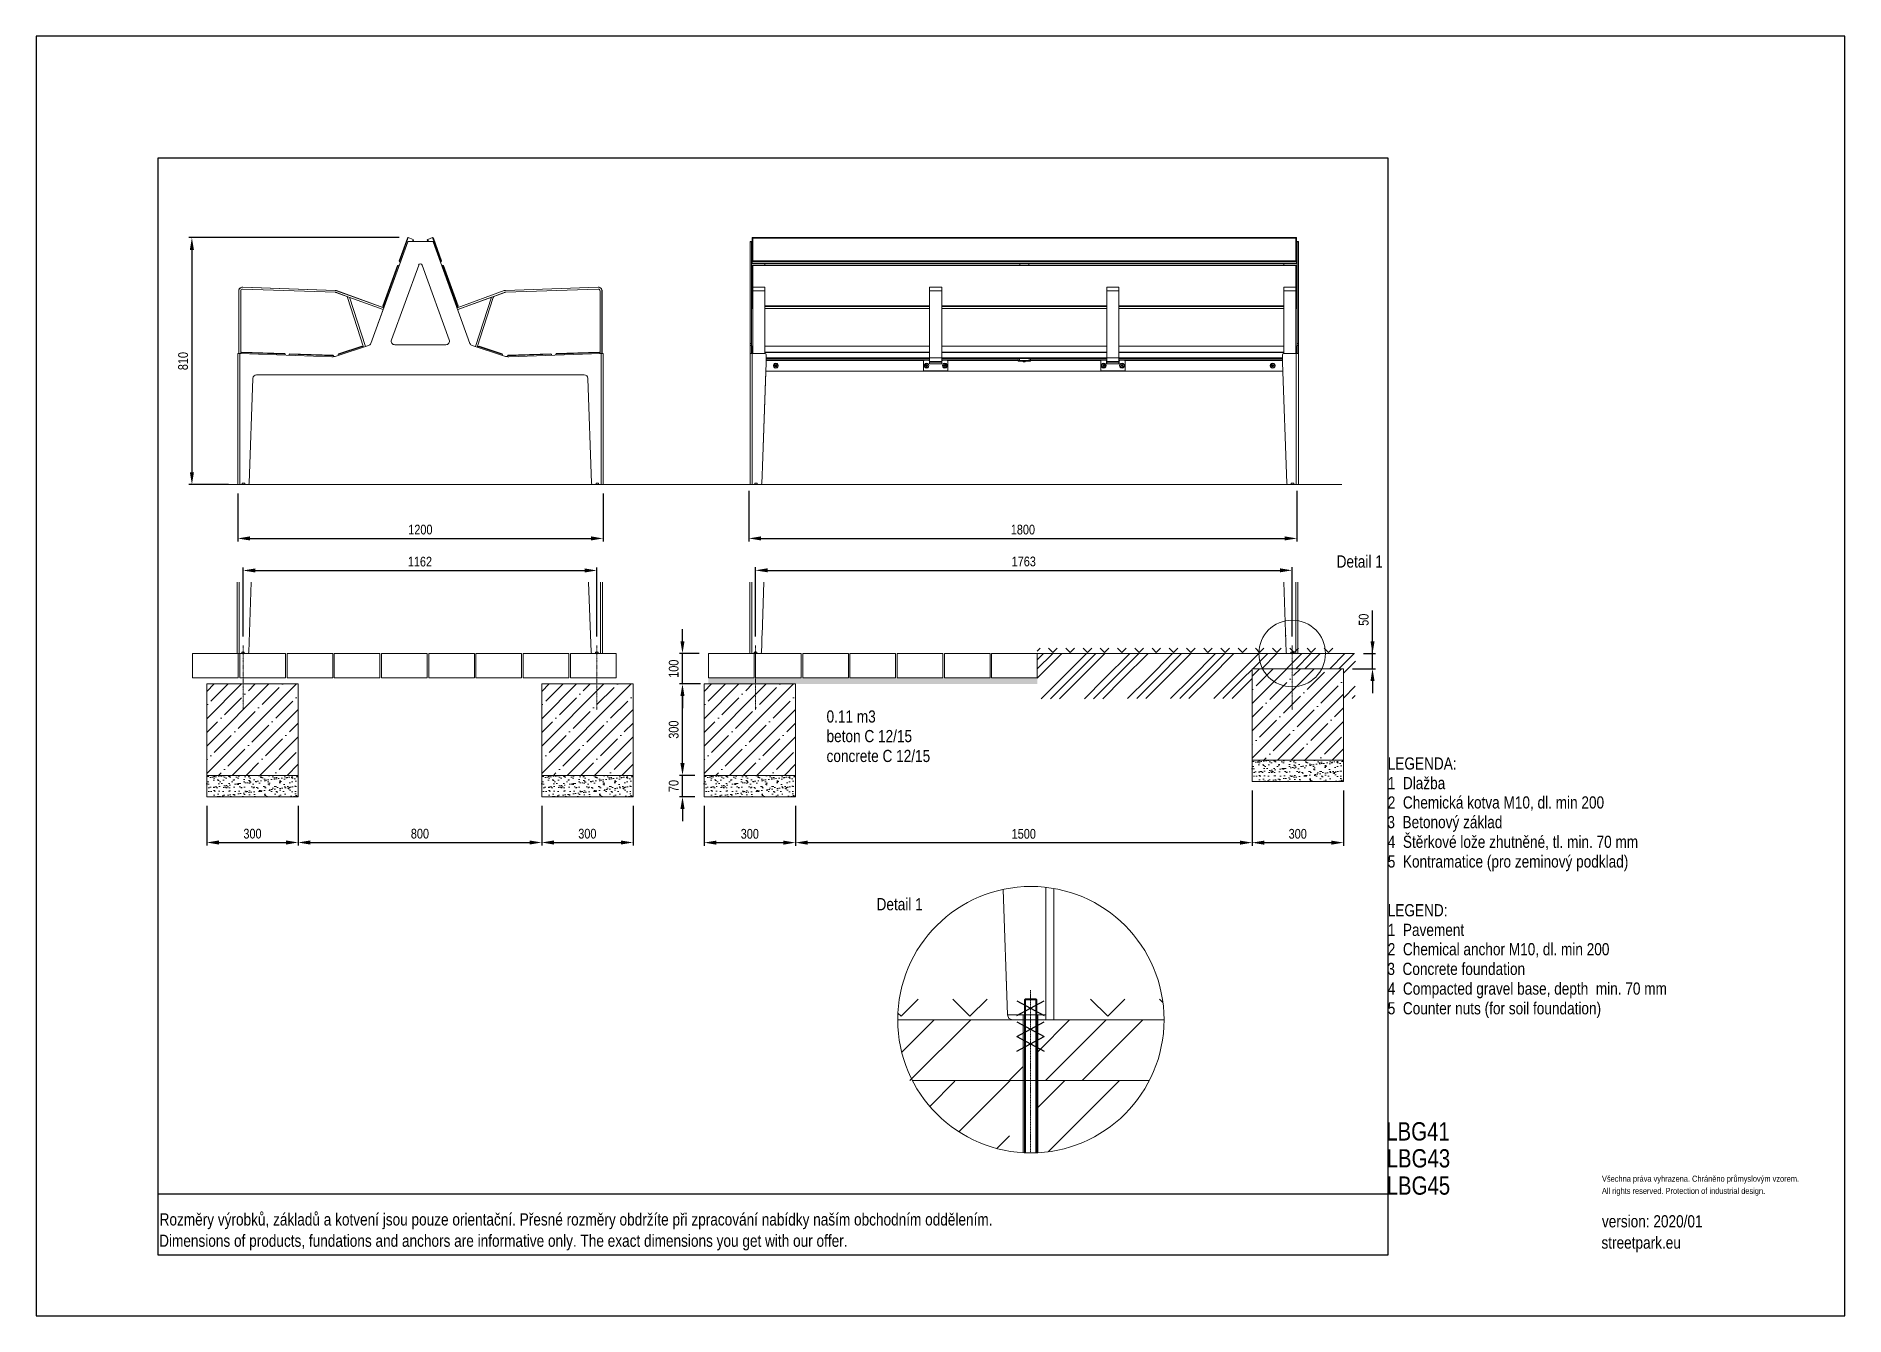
# Model space of a CAD drawing. Header units: millimetres. Extents: x 22162 to 28102, y 3160 to 7360.
import ezdxf
from ezdxf.lldxf.tags import DXFTag

# ---------------------------------------------------------------- set-up
doc = ezdxf.new("R2010")
doc.units = ezdxf.units.MM
doc.header["$LTSCALE"] = 0.3
doc.linetypes.add('ACAD_ISO10W100', pattern=[18.5, 12, -3, 0.5, -3])
doc.linetypes.add('DashDot', pattern=[15, 9, -3, 0, -3])
for name, color, linetype, lineweight in [('KOTY', 3, 'Continuous', 9), ('OBRYSOVA', 7, 'Continuous', 9), ('OSY', 7, 'ACAD_ISO10W100', 15), ('Visible', 7, 'Continuous', 18)]:
    doc.layers.add(name, color=color, linetype=linetype, lineweight=lineweight)
doc.layers.add('Nekreslit', color=6, linetype='Continuous', plot=False)
doc.layers.add('SRAFY', color=7, linetype='Continuous', lineweight=9, true_color=0x5b5b5b)
doc.styles.add('SEACAD_Arial', font='arial.ttf', dxfattribs={"width": 0.8})
tags = doc.linetypes.add('HIDDEN2', pattern=[4.7625, 3.175, -1.5875]).pattern_tags.tags
tags[6:7] = [DXFTag(74, 4), DXFTag(75, 0), DXFTag(340, '0'), DXFTag(46, 0.0), DXFTag(50, 0.0), DXFTag(44, 0.0), DXFTag(45, 0.0)]
tags[4:5] = [DXFTag(74, 4), DXFTag(75, 0), DXFTag(340, '0'), DXFTag(46, 0.0), DXFTag(50, 0.0), DXFTag(44, 0.0), DXFTag(45, 0.0)]
doc.dimstyles.new('ISO-25', dxfattribs={"dimtxt": 1.6, "dimasz": 2, "dimexe": 0.5, "dimexo": 1.5, "dimtad": 1, "dimdec": 0, "dimtxsty": 'SEACAD_Arial', "dimcen": 2, "dimadec": 0, "dimazin": 0, "dimtfac": 1, "dimtdec": 0, "dimtmove": 0, "dimatfit": 3, "dimfxl": 1, "dimarcsym": 0})

msp = doc.modelspace()

# ---------------------------------------------------------------- texts
at = {"style": 'SEACAD_Arial', "width": 0.8}
for s, height, p in [('0.11 m3', 40, (24757.9, 5106.7)), ('beton C 12/15', 40, (24757.9, 5042.4)), ('concrete C 12/15', 40, (24757.9, 4977.2)), ('LEGENDA:', 40, (26601, 4952.4)), ('1  Dlažba', 40, (26601, 4888.1)), ('2  Chemická kotva M10, dl. min 200', 40, (26601, 4824.6)), ('3  Betonový základ', 40, (26599.8, 4760.1)), ('4  Štěrkové lože zhutněné, tl. min. 70 mm', 40, (26601, 4695.4)), ('5  Kontramatice (pro zeminový podklad)', 40, (26601, 4630.8)), ('LEGEND:', 40, (26601, 4470.7)), ('1  Pavement', 40, (26601, 4406.4)), ('2  Chemical anchor M10, dl. min 200', 40, (26601, 4342.9)), ('3  Concrete foundation', 40, (26599.8, 4278.3)), ('4  Compacted gravel base, depth  min. 70 mm', 40, (26601, 4213.6)), ('5  Counter nuts (for soil foundation)', 40, (26601, 4149)), ('LBG41', 60, (26595.9, 3734.9)), ('LBG43', 60, (26597.2, 3646.5)), ('LBG45', 60, (26597.2, 3557.1)), ('All rights reserved. Protection of industrial design.', 20, (27304.4, 3559.6)), ('Všechna práva vyhrazena. Chráněno průmyslovým vzorem.', 20, (27304.4, 3599.6)), ('Rozměry výrobků, základů a kotvení jsou pouze orientační. Přesné rozměry obdržíte při zpracování nabídky naším obchodním oddělením.', 39.9982, (22567.5, 3455.9)), ('version: 2020/01', 40, (27304.4, 3449.8)), ('Dimensions of products, fundations and anchors are informative only. The exact dimensions you get with our offer.', 39.9982, (22565.9, 3386)), ('streetpark.eu', 40, (27302.8, 3379.9))]:
    msp.add_text(s, height=height, dxfattribs=at).set_placement(p)
at = {"insert": (24922.1, 4530.6), "char_height": 40, "width": 297.384, "attachment_point": 1, "style": 'SEACAD_Arial'}
msp.add_mtext('Detail 1', dxfattribs=at)
at = {"layer": 'KOTY', "insert": (26433.1, 5655.4), "char_height": 40, "width": 168.993, "attachment_point": 1, "style": 'SEACAD_Arial'}
msp.add_mtext('Detail 1', dxfattribs=at)

# ---------------------------------------------------------------- blocks, each defined once
blk = doc.blocks.new('*D236')
at = {"layer": 'Defpoints', "color": 0}
for p in [(22823.9, 5888.1), (24023.9, 5888.1), (24023.9, 5711.1)]:
    blk.add_point(p, dxfattribs=at)
at = {"layer": 'KOTY', "color": 0, "lineweight": -2}
for p, q in [((22823.9, 5858.1), (22823.9, 5701.1)), ((24023.9, 5858.1), (24023.9, 5701.1)), ((22863.9, 5711.1), (23983.9, 5711.1))]:
    blk.add_line(p, q, dxfattribs=at)
at = {"layer": 'KOTY', "color": 0}
for points in [[(22863.9, 5717.8), (22863.9, 5704.5), (22823.9, 5711.1)], [(23983.9, 5704.5), (23983.9, 5717.8), (24023.9, 5711.1)]]:
    blk.add_solid(points, dxfattribs=at)
at = {"layer": 'KOTY', "color": 0, "insert": (23423.9, 5740), "char_height": 32, "attachment_point": 5, "style": 'SEACAD_Arial'}
blk.add_mtext('1200', dxfattribs=at)
blk = doc.blocks.new('*D235')
at = {"layer": 'Defpoints', "color": 0}
for p in [(24502.7, 5897.3), (26302.7, 5897.3), (26302.7, 5711.1)]:
    blk.add_point(p, dxfattribs=at)
at = {"layer": 'KOTY', "color": 0, "lineweight": -2}
for p, q in [((24502.7, 5867.3), (24502.7, 5701.1)), ((26302.7, 5867.3), (26302.7, 5701.1)), ((24542.7, 5711.1), (26262.7, 5711.1))]:
    blk.add_line(p, q, dxfattribs=at)
at = {"layer": 'KOTY', "color": 0}
for points in [[(24542.7, 5717.8), (24542.7, 5704.5), (24502.7, 5711.1)], [(26262.7, 5704.5), (26262.7, 5717.8), (26302.7, 5711.1)]]:
    blk.add_solid(points, dxfattribs=at)
at = {"layer": 'KOTY', "color": 0, "insert": (25402.7, 5740), "char_height": 32, "attachment_point": 5, "style": 'SEACAD_Arial'}
blk.add_mtext('1800', dxfattribs=at)
blk = doc.blocks.new('*D237')
at = {"layer": 'Defpoints', "color": 0}
for p in [(23383.9, 6698.3), (22673.5, 5888.1), (22823.9, 5888.1)]:
    blk.add_point(p, dxfattribs=at)
at = {"layer": 'KOTY', "color": 0, "lineweight": -2}
for p, q in [((23353.9, 6698.3), (22663.5, 6698.3)), ((22673.5, 6658.3), (22673.5, 5928.1)), ((22793.9, 5888.1), (22663.5, 5888.1))]:
    blk.add_line(p, q, dxfattribs=at)
at = {"layer": 'KOTY', "color": 0}
for points in [[(22680.2, 6658.3), (22666.9, 6658.3), (22673.5, 6698.3)], [(22666.9, 5928.1), (22680.2, 5928.1), (22673.5, 5888.1)]]:
    blk.add_solid(points, dxfattribs=at)
at = {"layer": 'KOTY', "color": 0, "insert": (22644.7, 6293.2), "char_height": 32, "attachment_point": 5, "rotation": 90, "style": 'SEACAD_Arial'}
blk.add_mtext('810', dxfattribs=at)
blk = doc.blocks.new('*D232')
at = {"layer": 'Defpoints', "color": 0}
for p in [(22722.5, 4863.5), (23022.5, 4863.5), (23022.5, 4713.1)]:
    blk.add_point(p, dxfattribs=at)
at = {"layer": 'KOTY', "color": 0, "lineweight": -2}
for p, q in [((22722.5, 4833.5), (22722.5, 4703.1)), ((23022.5, 4833.5), (23022.5, 4703.1)), ((22762.5, 4713.1), (22982.5, 4713.1))]:
    blk.add_line(p, q, dxfattribs=at)
at = {"layer": 'KOTY', "color": 0}
for points in [[(22762.5, 4719.8), (22762.5, 4706.4), (22722.5, 4713.1)], [(22982.5, 4706.4), (22982.5, 4719.8), (23022.5, 4713.1)]]:
    blk.add_solid(points, dxfattribs=at)
at = {"layer": 'KOTY', "color": 0, "insert": (22872.5, 4741.9), "char_height": 32, "attachment_point": 5, "style": 'SEACAD_Arial'}
blk.add_mtext('300', dxfattribs=at)
blk = doc.blocks.new('*D233')
at = {"layer": 'Defpoints', "color": 0}
for p in [(23022.5, 4862), (23822.3, 4863.5), (23822.3, 4713.1)]:
    blk.add_point(p, dxfattribs=at)
at = {"layer": 'KOTY', "color": 0, "lineweight": -2}
for p, q in [((23022.5, 4832), (23022.5, 4703.1)), ((23822.3, 4833.5), (23822.3, 4703.1)), ((23062.5, 4713.1), (23782.3, 4713.1))]:
    blk.add_line(p, q, dxfattribs=at)
at = {"layer": 'KOTY', "color": 0}
for points in [[(23062.5, 4719.8), (23062.5, 4706.4), (23022.5, 4713.1)], [(23782.3, 4706.4), (23782.3, 4719.8), (23822.3, 4713.1)]]:
    blk.add_solid(points, dxfattribs=at)
at = {"layer": 'KOTY', "color": 0, "insert": (23422.4, 4741.9), "char_height": 32, "attachment_point": 5, "style": 'SEACAD_Arial'}
blk.add_mtext('800', dxfattribs=at)
blk = doc.blocks.new('*D228')
at = {"layer": 'Defpoints', "color": 0}
for p in [(24284.7, 5333.5), (24369.8, 5333.5), (24355.8, 5233.5)]:
    blk.add_point(p, dxfattribs=at)
at = {"layer": 'KOTY', "color": 0, "lineweight": -2}
for p, q in [((24284.7, 5373.5), (24284.7, 5413.5)), ((24339.8, 5333.5), (24274.7, 5333.5)), ((24284.7, 5233.5), (24284.7, 5333.5)), ((24325.8, 5233.5), (24274.7, 5233.5)), ((24284.7, 5193.5), (24284.7, 5153.5))]:
    blk.add_line(p, q, dxfattribs=at)
at = {"layer": 'KOTY', "color": 0}
for points in [[(24278, 5373.5), (24291.4, 5373.5), (24284.7, 5333.5)], [(24291.4, 5193.5), (24278, 5193.5), (24284.7, 5233.5)]]:
    blk.add_solid(points, dxfattribs=at)
at = {"layer": 'KOTY', "color": 0, "insert": (24255.9, 5283.5), "char_height": 32, "attachment_point": 5, "rotation": 90, "style": 'SEACAD_Arial'}
blk.add_mtext('100', dxfattribs=at)
blk = doc.blocks.new('*D230')
at = {"layer": 'Defpoints', "color": 0}
for p in [(24284.7, 5233.5), (24374.3, 5233.5), (24355.8, 4933.5)]:
    blk.add_point(p, dxfattribs=at)
at = {"layer": 'KOTY', "color": 0, "lineweight": -2}
for p, q in [((24344.3, 5233.5), (24274.7, 5233.5)), ((24284.7, 4973.5), (24284.7, 5193.5)), ((24325.8, 4933.5), (24274.7, 4933.5))]:
    blk.add_line(p, q, dxfattribs=at)
at = {"layer": 'KOTY', "color": 0}
for points in [[(24291.4, 5193.5), (24278, 5193.5), (24284.7, 5233.5)], [(24278, 4973.5), (24291.4, 4973.5), (24284.7, 4933.5)]]:
    blk.add_solid(points, dxfattribs=at)
at = {"layer": 'KOTY', "color": 0, "insert": (24255.9, 5083.5), "char_height": 32, "attachment_point": 5, "rotation": 90, "style": 'SEACAD_Arial'}
blk.add_mtext('300', dxfattribs=at)
blk = doc.blocks.new('*D229')
at = {"layer": 'Defpoints', "color": 0}
for p in [(24284.7, 4933.5), (24355.8, 4933.5), (24355.8, 4863.5)]:
    blk.add_point(p, dxfattribs=at)
at = {"layer": 'KOTY', "color": 0, "lineweight": -2}
for p, q in [((24284.7, 4973.5), (24284.7, 5013.5)), ((24325.8, 4933.5), (24274.7, 4933.5)), ((24284.7, 4863.5), (24284.7, 4933.5)), ((24325.8, 4863.5), (24274.7, 4863.5)), ((24284.7, 4823.5), (24284.7, 4783.5))]:
    blk.add_line(p, q, dxfattribs=at)
at = {"layer": 'KOTY', "color": 0}
for points in [[(24278, 4973.5), (24291.4, 4973.5), (24284.7, 4933.5)], [(24291.4, 4823.5), (24278, 4823.5), (24284.7, 4863.5)]]:
    blk.add_solid(points, dxfattribs=at)
at = {"layer": 'KOTY', "color": 0, "insert": (24255.9, 4898.5), "char_height": 32, "attachment_point": 5, "rotation": 90, "style": 'SEACAD_Arial'}
blk.add_mtext('70', dxfattribs=at)
blk = doc.blocks.new('*D226')
at = {"layer": 'Defpoints', "color": 0}
for p in [(24355.8, 4863.5), (24655.8, 4863.5), (24655.8, 4712.6)]:
    blk.add_point(p, dxfattribs=at)
at = {"layer": 'KOTY', "color": 0, "lineweight": -2}
for p, q in [((24355.8, 4833.5), (24355.8, 4702.6)), ((24655.8, 4833.5), (24655.8, 4702.6)), ((24395.8, 4712.6), (24615.8, 4712.6))]:
    blk.add_line(p, q, dxfattribs=at)
at = {"layer": 'KOTY', "color": 0}
for points in [[(24395.8, 4719.3), (24395.8, 4705.9), (24355.8, 4712.6)], [(24615.8, 4705.9), (24615.8, 4719.3), (24655.8, 4712.6)]]:
    blk.add_solid(points, dxfattribs=at)
at = {"layer": 'KOTY', "color": 0, "insert": (24505.8, 4741.4), "char_height": 32, "attachment_point": 5, "style": 'SEACAD_Arial'}
blk.add_mtext('300', dxfattribs=at)
blk = doc.blocks.new('*D227')
at = {"layer": 'Defpoints', "color": 0}
for p in [(26155.3, 4913.5), (24655.8, 4862), (26155.3, 4712.6)]:
    blk.add_point(p, dxfattribs=at)
at = {"layer": 'KOTY', "color": 0, "lineweight": -2}
for p, q in [((26155.3, 4883.5), (26155.3, 4702.6)), ((24655.8, 4832), (24655.8, 4702.6)), ((24695.8, 4712.6), (26115.3, 4712.6))]:
    blk.add_line(p, q, dxfattribs=at)
at = {"layer": 'KOTY', "color": 0}
for points in [[(24695.8, 4719.3), (24695.8, 4705.9), (24655.8, 4712.6)], [(26115.3, 4705.9), (26115.3, 4719.3), (26155.3, 4712.6)]]:
    blk.add_solid(points, dxfattribs=at)
at = {"layer": 'KOTY', "color": 0, "insert": (25405.6, 4741.4), "char_height": 32, "attachment_point": 5, "style": 'SEACAD_Arial'}
blk.add_mtext('1500', dxfattribs=at)
blk = doc.blocks.new('*D234')
at = {"layer": 'Defpoints', "color": 0}
for p in [(26491.6, 5333.5), (26550.9, 5333.5), (26455.3, 5283.5)]:
    blk.add_point(p, dxfattribs=at)
at = {"layer": 'KOTY', "color": 0, "lineweight": -2}
for p, q in [((26550.9, 5333.5), (26550.9, 5475)), ((26550.9, 5373.5), (26550.9, 5413.5)), ((26521.6, 5333.5), (26560.9, 5333.5)), ((26550.9, 5283.5), (26550.9, 5333.5)), ((26485.3, 5283.5), (26560.9, 5283.5)), ((26550.9, 5243.5), (26550.9, 5203.5))]:
    blk.add_line(p, q, dxfattribs=at)
at = {"layer": 'KOTY', "color": 0}
for points in [[(26544.3, 5373.5), (26557.6, 5373.5), (26550.9, 5333.5)], [(26557.6, 5243.5), (26544.3, 5243.5), (26550.9, 5283.5)]]:
    blk.add_solid(points, dxfattribs=at)
at = {"layer": 'KOTY', "color": 0, "insert": (26522.1, 5444.3), "char_height": 32, "attachment_point": 5, "rotation": 90, "style": 'SEACAD_Arial'}
blk.add_mtext('50', dxfattribs=at)
blk = doc.blocks.new('*D248')
at = {"layer": 'Defpoints', "color": 0}
for p in [(23822.3, 4863.5), (24122.3, 4863.5), (24122.3, 4713.1)]:
    blk.add_point(p, dxfattribs=at)
at = {"layer": 'KOTY', "color": 0, "lineweight": -2}
for p, q in [((23822.3, 4833.5), (23822.3, 4703.1)), ((24122.3, 4833.5), (24122.3, 4703.1)), ((23862.3, 4713.1), (24082.3, 4713.1))]:
    blk.add_line(p, q, dxfattribs=at)
at = {"layer": 'KOTY', "color": 0}
for points in [[(23862.3, 4719.8), (23862.3, 4706.4), (23822.3, 4713.1)], [(24082.3, 4706.4), (24082.3, 4719.8), (24122.3, 4713.1)]]:
    blk.add_solid(points, dxfattribs=at)
at = {"layer": 'KOTY', "color": 0, "insert": (23972.3, 4741.9), "char_height": 32, "attachment_point": 5, "style": 'SEACAD_Arial'}
blk.add_mtext('300', dxfattribs=at)
blk = doc.blocks.new('*D257')
at = {"layer": 'Defpoints', "color": 0}
for p in [(26155.3, 4913.5), (26455.3, 4913.5), (26455.3, 4712.6)]:
    blk.add_point(p, dxfattribs=at)
at = {"layer": 'KOTY', "color": 0, "lineweight": -2}
for p, q in [((26155.3, 4883.5), (26155.3, 4702.6)), ((26455.3, 4883.5), (26455.3, 4702.6)), ((26195.3, 4712.6), (26415.3, 4712.6))]:
    blk.add_line(p, q, dxfattribs=at)
at = {"layer": 'KOTY', "color": 0}
for points in [[(26195.3, 4719.3), (26195.3, 4705.9), (26155.3, 4712.6)], [(26415.3, 4705.9), (26415.3, 4719.3), (26455.3, 4712.6)]]:
    blk.add_solid(points, dxfattribs=at)
at = {"layer": 'KOTY', "color": 0, "insert": (26305.3, 4741.4), "char_height": 32, "attachment_point": 5, "style": 'SEACAD_Arial'}
blk.add_mtext('300', dxfattribs=at)
blk = doc.blocks.new('*D275')
at = {"layer": 'Defpoints', "color": 0}
for p in [(24003.3, 5605.9), (22841.5, 5359.5), (24003.3, 5359.5)]:
    blk.add_point(p, dxfattribs=at)
at = {"layer": 'KOTY', "color": 0, "lineweight": -2}
for p, q in [((22841.5, 5389.5), (22841.5, 5615.9)), ((22881.5, 5605.9), (23963.3, 5605.9)), ((24003.3, 5389.5), (24003.3, 5615.9))]:
    blk.add_line(p, q, dxfattribs=at)
at = {"layer": 'KOTY', "color": 0}
for points in [[(22881.5, 5612.6), (22881.5, 5599.3), (22841.5, 5605.9)], [(23963.3, 5599.3), (23963.3, 5612.6), (24003.3, 5605.9)]]:
    blk.add_solid(points, dxfattribs=at)
at = {"layer": 'KOTY', "color": 0, "insert": (23422.4, 5634.8), "char_height": 32, "attachment_point": 5, "style": 'SEACAD_Arial'}
blk.add_mtext('1162', dxfattribs=at)
blk = doc.blocks.new('*D274')
at = {"layer": 'Defpoints', "color": 0}
for p in [(26286.8, 5606.4), (24524.3, 5359.5), (26286.8, 5359.6)]:
    blk.add_point(p, dxfattribs=at)
at = {"layer": 'KOTY', "color": 0, "lineweight": -2}
for p, q in [((24524.3, 5389.5), (24524.3, 5616.4)), ((24564.3, 5606.4), (26246.8, 5606.4)), ((26286.8, 5389.6), (26286.8, 5616.4))]:
    blk.add_line(p, q, dxfattribs=at)
at = {"layer": 'KOTY', "color": 0}
for points in [[(24564.3, 5613.1), (24564.3, 5599.8), (24524.3, 5606.4)], [(26246.8, 5599.8), (26246.8, 5613.1), (26286.8, 5606.4)]]:
    blk.add_solid(points, dxfattribs=at)
at = {"layer": 'KOTY', "color": 0, "insert": (25405.6, 5635.3), "char_height": 32, "attachment_point": 5, "style": 'SEACAD_Arial'}
blk.add_mtext('1763', dxfattribs=at)

# ---------------------------------------------------------------- dimensions: what is measured, and where the dimension line sits
at = {"layer": 'KOTY'}
for base, p1, p2, picture, middle in [((22673.5, 5888.1), (23383.9, 6698.3), (22823.9, 5888.1), '*D237', (22644.7, 6293.2)), ((24284.7, 5333.5), (24355.8, 5233.5), (24369.8, 5333.5), '*D228', (24255.9, 5283.5)), ((24284.7, 5233.5), (24355.8, 4933.5), (24374.3, 5233.5), '*D230', (24255.9, 5083.5)), ((24284.7, 4933.5), (24355.8, 4863.5), (24355.8, 4933.5), '*D229', (24255.9, 4898.5))]:
    dim = msp.add_linear_dim(base=base, p1=p1, p2=p2, angle=90, dimstyle='ISO-25', override={"dimlfac": 1, "dimtxsty": 'SEACAD_Arial', "dimsah": 1, "dimtolj": 0}, dxfattribs=at)
    dim.commit()
    dim.dimension.update_dxf_attribs({"geometry": picture, "text_midpoint": middle})
dim = msp.add_linear_dim(base=(24023.9, 5711.1), p1=(22823.9, 5888.1), p2=(24023.9, 5888.1), dimstyle='ISO-25', override={"dimlfac": 1, "dimtxsty": 'SEACAD_Arial', "dimsah": 1, "dimtolj": 0}, dxfattribs=at)
dim.commit()
dim.dimension.update_dxf_attribs({"geometry": '*D236', "text_midpoint": (23423.9, 5711.1), "dimtype": 160})
for base, p1, p2, picture, middle in [((26302.7, 5711.1), (24502.7, 5897.3), (26302.7, 5897.3), '*D235', (25402.7, 5740)), ((24003.3, 5605.9), (22841.5, 5359.5), (24003.3, 5359.5), '*D275', (23422.4, 5634.8)), ((26286.8172, 5606.4342), (24524.3024, 5359.5342), (26286.8172, 5359.5852), '*D274', (25405.5598, 5635.2702)), ((26155.3172, 4712.608), (24655.8024, 4862.008), (26155.3172, 4913.5093), '*D227', (25405.5598, 4741.444)), ((26455.3, 4712.6), (26155.3, 4913.5), (26455.3, 4913.5), '*D257', (26305.3, 4741.4)), ((23022.5, 4713.1), (22722.5, 4863.5), (23022.5, 4863.5), '*D232', (22872.5, 4741.9)), ((23822.3, 4713.1), (23022.5, 4862), (23822.3, 4863.5), '*D233', (23422.4, 4741.9)), ((24122.3, 4713.1), (23822.3, 4863.5), (24122.3, 4863.5), '*D248', (23972.3, 4741.9)), ((24655.8, 4712.6), (24355.8, 4863.5), (24655.8, 4863.5), '*D226', (24505.8, 4741.4))]:
    dim = msp.add_linear_dim(base=base, p1=p1, p2=p2, dimstyle='ISO-25', override={"dimlfac": 1, "dimtxsty": 'SEACAD_Arial', "dimsah": 1, "dimtolj": 0}, dxfattribs=at)
    dim.commit()
    dim.dimension.update_dxf_attribs({"geometry": picture, "text_midpoint": middle})
dim = msp.add_linear_dim(base=(26550.9, 5333.5), p1=(26455.3, 5283.5), p2=(26491.6, 5333.5), angle=90, dimstyle='ISO-25', override={"dimlfac": 1, "dimtxsty": 'SEACAD_Arial', "dimsah": 1, "dimtolj": 0}, dxfattribs=at)
dim.commit()
dim.dimension.update_dxf_attribs({"geometry": '*D234', "text_midpoint": (26550.9, 5444.3), "dimtype": 160})

# ---------------------------------------------------------------- hatches: boundary and pattern name
at = {"layer": 'SRAFY'}
h = msp.add_hatch(dxfattribs=at)
h.set_pattern_fill('TERACO', color=256, scale=20)
h.set_pattern_definition([(45, (18034.36, 18.85), (-28.28427, 28.28427), [20, -20]), (135, (18090.93, 18.85), (-28.28427, -28.28427), [20, -20])])
h.paths.add_polyline_path([(25449.9, 5333.5), (25449.9, 5356.5), (26424.8, 5356.5), (26424.8, 5333.5)])
h = msp.add_hatch(dxfattribs=at)
h.set_pattern_fill('GOST_GROUND', color=256, scale=10)
h.set_pattern_definition([(45, (18034.36, 18.85), (141.4214, -9e-15), [200]), (45, (18064.36, 18.85), (141.4214, -9e-15), [200]), (45, (18094.36, 18.85), (141.4214, -9e-15), [200])])
h.paths.add_polyline_path([(26155.3, 5185.8), (25449.8, 5184.8), (25449.8, 5332.5), (26495, 5333.5), (26493.8, 5186.1), (26455.3, 5186.1), (26455.3, 5283.5), (26155.3, 5283.5)])
h = msp.add_hatch(dxfattribs=at)
h.set_pattern_fill('ANSI35', color=256, scale=10, style=0)
h.set_pattern_definition([(45, (-680.54, 574.59), (-44.90128, 44.90128), []), (45, (-635.636, 574.59), (-44.90128, 44.90128), [79.375, -15.875, 0, -15.875])])
h.paths.add_polyline_path([(22722.5, 5233.5), (23022.5, 5233.5), (23022.5, 4933.5), (22722.5, 4933.5)])
h = msp.add_hatch(dxfattribs=at)
h.set_pattern_fill('ANSI35', color=256, scale=10, style=0)
h.set_pattern_definition([(45, (419.323, 574.59), (-44.90128, 44.90128), []), (45, (464.225, 574.59), (-44.90128, 44.90128), [79.375, -15.875, 0, -15.875])])
h.paths.add_polyline_path([(23822.3, 5233.5), (24122.3, 5233.5), (24122.3, 4933.5), (23822.3, 4933.5)])
h = msp.add_hatch(dxfattribs=at)
h.set_pattern_fill('ANSI35', color=256, scale=10, style=0)
h.set_pattern_definition([(45, (952.78, 574.59), (-44.90128, 44.90128), []), (45, (997.68, 574.59), (-44.90128, 44.90128), [79.375, -15.875, 0, -15.875])])
h.paths.add_polyline_path([(24355.8, 5233.5), (24655.8, 5233.5), (24655.8, 4933.5), (24355.8, 4933.5)])
h = msp.add_hatch(dxfattribs=at)
h.set_pattern_fill('AR-SAND', color=256, scale=0.5)
h.set_pattern_definition([(37.5, (17834.36, 18.851), (-0.800016, 24.47066), [0, -19.304, 0, -21.59, 0, -20.6375]), (7.5, (17834.36, 18.85), (22.47616, 35.84126), [0, -10.414, 0, -17.399, 0, -6.6675]), (327.5, (17818.74, 18.851), (39.54962, 0.07186), [0, -6.35, 0, -22.86, 0, -29.845]), (317.5, (17818.74, 18.85), (38.17782, 11.14647), [0, -3.175, 0, -14.986, 0, -17.145])])
h.paths.add_polyline_path([(24369.8, 5253.5), (24369.8, 5233.6), (24400.3, 5233.5), (24520.3, 5233.3), (24520.3, 5253.5)])
h.paths.add_polyline_path([(25449.8, 5233.2), (25449.8, 5253.5), (24520.3, 5253.5), (24520.3, 5233.3), (24650.3, 5233.2)])
h = msp.add_hatch(dxfattribs=at)
h.set_pattern_fill('ANSI35', color=256, scale=10, style=0)
h.set_pattern_definition([(45, (2752.295, 624.593), (-44.90128, 44.90128), []), (45, (2797.196, 624.593), (-44.90128, 44.90128), [79.375, -15.875, 0, -15.875])])
h.paths.add_polyline_path([(26155.3, 5283.5), (26455.3, 5283.5), (26455.3, 4983.5), (26155.3, 4983.5)])
h = msp.add_hatch(dxfattribs=at)
h.set_pattern_fill('AR-SAND', color=256, scale=0.5)
h.set_pattern_definition([(37.5, (17282.088, -427.937), (-0.800016, 24.47066), [0, -19.304, 0, -21.59, 0, -20.6375]), (7.5, (17282.088, -427.937), (22.47616, 35.84126), [0, -10.414, 0, -17.399, 0, -6.6675]), (327.5, (17266.467, -427.937), (39.54962, 0.07186), [0, -6.35, 0, -22.86, 0, -29.845]), (317.5, (17266.467, -427.937), (38.17782, 11.14647), [0, -3.175, 0, -14.986, 0, -17.145])])
h.paths.add_polyline_path([(23022.5, 4863.5), (23022.5, 4933.5), (22722.5, 4933.5), (22722.5, 4863.5)])
h = msp.add_hatch(dxfattribs=at)
h.set_pattern_fill('AR-SAND', color=256, scale=0.5)
h.set_pattern_definition([(37.5, (18381.948, -427.937), (-0.800016, 24.47066), [0, -19.304, 0, -21.59, 0, -20.6375]), (7.5, (18381.95, -427.937), (22.47616, 35.84126), [0, -10.414, 0, -17.399, 0, -6.6675]), (327.5, (18366.327, -427.937), (39.54962, 0.07186), [0, -6.35, 0, -22.86, 0, -29.845]), (317.5, (18366.327, -427.937), (38.17782, 11.14647), [0, -3.175, 0, -14.986, 0, -17.145])])
h.paths.add_polyline_path([(24122.3, 4863.5), (24122.3, 4933.5), (23822.3, 4933.5), (23822.3, 4863.5)])
h = msp.add_hatch(dxfattribs=at)
h.set_pattern_fill('AR-SAND', color=256, scale=0.5)
h.set_pattern_definition([(37.5, (18915.405, -427.937), (-0.800016, 24.47066), [0, -19.304, 0, -21.59, 0, -20.6375]), (7.5, (18915.405, -427.937), (22.47616, 35.84126), [0, -10.414, 0, -17.399, 0, -6.6675]), (327.5, (18899.784, -427.937), (39.54962, 0.07186), [0, -6.35, 0, -22.86, 0, -29.845]), (317.5, (18899.784, -427.937), (38.17782, 11.14647), [0, -3.175, 0, -14.986, 0, -17.145])])
h.paths.add_polyline_path([(24655.8, 4863.5), (24655.8, 4933.5), (24355.8, 4933.5), (24355.8, 4863.5)])
h = msp.add_hatch(dxfattribs=at)
h.set_pattern_fill('AR-SAND', color=256, scale=0.5)
h.set_pattern_definition([(37.5, (20714.92, -377.936), (-0.800016, 24.47066), [0, -19.304, 0, -21.59, 0, -20.6375]), (7.5, (20714.92, -377.936), (22.47616, 35.84126), [0, -10.414, 0, -17.399, 0, -6.6675]), (327.5, (20699.299, -377.936), (39.54962, 0.07186), [0, -6.35, 0, -22.86, 0, -29.845]), (317.5, (20699.3, -377.936), (38.17782, 11.14647), [0, -3.175, 0, -14.986, 0, -17.145])])
h.paths.add_polyline_path([(26455.3, 4913.5), (26455.3, 4983.5), (26155.3, 4983.5), (26155.3, 4913.5)])

# ---------------------------------------------------------------- linework, layer by layer
for p, q in [((25383, 4192.9), (25473, 4144.9)), ((25383, 4144.9), (25473, 4192.9)), ((25383, 4124.2), (25473, 4076.2)), ((25383, 4076.2), (25473, 4124.2)), ((25383, 4076.2), (25473, 4028.2)), ((25383, 4028.2), (25473, 4076.2))]:
    msp.add_line(p, q)
at = {"color": 7, "linetype": 'HIDDEN2'}
for p, q in [((25408, 4124.2), (25408, 4124.2)), ((25448, 4124.2), (25448, 4124.2))]:
    msp.add_line(p, q, dxfattribs=at)
at = {"color": 7, "linetype": 'Continuous'}
msp.add_circle((26424.8, 5333.5), 0.01, dxfattribs=at)
msp.add_circle((26424.8, 5333.5), 0.01, dxfattribs=at)
at = {"layer": 'KOTY'}
msp.add_circle((26287, 5333.5), 109.3, dxfattribs=at)
at = {"layer": 'Nekreslit'}
msp.add_line((22562.1, 3559.6), (26602.1, 3559.6), dxfattribs=at)
for points in [[(22162.1, 3159.6), (28102.1, 3159.6), (28102.1, 7359.6), (22162.1, 7359.6)], [(22562.1, 3359.6), (26602.1, 3359.6), (26602.1, 6959.6), (22562.1, 6959.6)]]:
    msp.add_lwpolyline(points, close=True, dxfattribs=at)
at = {"layer": 'OBRYSOVA'}
for p, q in [((22719.4, 5888.1), (26449.7, 5888.1)), ((24991.6, 4131.4), (25866.1, 4131.4))]:
    msp.add_line(p, q, dxfattribs=at)
at = {"layer": 'OBRYSOVA', "color": 7, "linetype": 'HIDDEN2'}
for p, q in [((25448, 4197), (25408, 4197)), ((25404, 4131.4), (25404, 3723.6)), ((25452.1, 3723.6), (25452.1, 4131.4)), ((25404, 3723.6), (25404, 3694.8)), ((25452, 3694.7), (25452, 3723.6))]:
    msp.add_line(p, q, dxfattribs=at)
at = {"layer": 'OBRYSOVA', "lineweight": 15}
for p, q in [((25411.2, 4200.2), (25411.2, 3694.5)), ((25444.8, 3694.4), (25444.8, 4200.2))]:
    msp.add_line(p, q, dxfattribs=at)
at = {"layer": 'OBRYSOVA', "linetype": 'HIDDEN2'}
for p, q in [((25404, 4146.9), (25352.1, 4146.9)), ((25404, 4131.4), (25404, 4146.9)), ((25404, 4146.9), (25477.7, 4146.9)), ((25452.1, 4131.4), (25452.1, 4146.9))]:
    msp.add_line(p, q, dxfattribs=at)
at = {"layer": 'OBRYSOVA'}
msp.add_circle((25428.9, 4131.4), 437.3, dxfattribs=at)
at = {"layer": 'OSY', "linetype": 'DashDot'}
for p, q in [((22841.5, 5359.5), (22841.5, 5148.9)), ((24003.3, 5359.5), (24003.3, 5148.9)), ((24524.3, 5359.5), (24524.3, 5148.9)), ((26286.8, 5359.6), (26286.8, 5148.9))]:
    msp.add_line(p, q, dxfattribs=at)
at = {"layer": 'OSY'}
msp.add_line((25428, 4228.3), (25428, 3694.1), dxfattribs=at)
at = {"layer": 'SRAFY', "linetype": 'Continuous'}
for p, q in [((22826, 5333.5), (22676, 5333.5)), ((22676, 5333.5), (22676, 5253.5)), ((22826, 5253.5), (22826, 5333.5)), ((22981, 5333.5), (22831, 5333.5)), ((22831, 5333.5), (22831, 5253.5)), ((22981, 5253.5), (22981, 5333.5)), ((23136, 5333.5), (22986, 5333.5)), ((22986, 5333.5), (22986, 5253.5)), ((23136, 5253.5), (23136, 5333.5)), ((23291, 5333.5), (23141, 5333.5)), ((23141, 5333.5), (23141, 5253.5)), ((23291, 5253.5), (23291, 5333.5)), ((23446.4, 5333.5), (23296.4, 5333.5)), ((23296.4, 5333.5), (23296.4, 5253.5)), ((23446.4, 5253.5), (23446.4, 5333.5)), ((23601.4, 5333.5), (23451.4, 5333.5)), ((23451.4, 5333.5), (23451.4, 5253.5)), ((23601.4, 5253.5), (23601.4, 5333.5)), ((23756.4, 5333.5), (23606.4, 5333.5)), ((23606.4, 5333.5), (23606.4, 5253.5)), ((23756.4, 5253.5), (23756.4, 5333.5)), ((23911.4, 5333.5), (23761.4, 5333.5)), ((23761.4, 5333.5), (23761.4, 5253.5)), ((23911.4, 5253.5), (23911.4, 5333.5)), ((24066.5, 5333.5), (23916.5, 5333.5)), ((23916.5, 5333.5), (23916.5, 5253.5)), ((24066.5, 5253.5), (24066.5, 5333.5)), ((24519.8, 5333.5), (24369.8, 5333.5)), ((24369.8, 5333.5), (24369.8, 5253.5)), ((24519.8, 5253.5), (24519.8, 5333.5)), ((24674.8, 5333.5), (24524.8, 5333.5)), ((24524.8, 5333.5), (24524.8, 5253.5)), ((24674.8, 5253.5), (24674.8, 5333.5)), ((24829.8, 5333.5), (24679.8, 5333.5)), ((24679.8, 5333.5), (24679.8, 5253.5)), ((24829.8, 5253.5), (24829.8, 5333.5)), ((24984.8, 5333.5), (24834.8, 5333.5)), ((24834.8, 5333.5), (24834.8, 5253.5)), ((24984.8, 5253.5), (24984.8, 5333.5)), ((25139.8, 5333.5), (24989.8, 5333.5)), ((24989.8, 5333.5), (24989.8, 5253.5)), ((25139.8, 5253.5), (25139.8, 5333.5)), ((25294.8, 5333.5), (25144.8, 5333.5)), ((25144.8, 5333.5), (25144.8, 5253.5)), ((25294.8, 5253.5), (25294.8, 5333.5)), ((25449.8, 5333.5), (25299.8, 5333.5)), ((25299.8, 5333.5), (25299.8, 5253.5)), ((25449.8, 5253.5), (25449.8, 5333.5)), ((22676, 5253.5), (22826, 5253.5)), ((22831, 5253.5), (22981, 5253.5)), ((22986, 5253.5), (23136, 5253.5)), ((23141, 5253.5), (23291, 5253.5)), ((23296.4, 5253.5), (23446.4, 5253.5)), ((23451.4, 5253.5), (23601.4, 5253.5)), ((23606.4, 5253.5), (23756.4, 5253.5)), ((23761.4, 5253.5), (23911.4, 5253.5)), ((23916.5, 5253.5), (24066.5, 5253.5)), ((24369.8, 5253.5), (24519.8, 5253.5)), ((24524.8, 5253.5), (24674.8, 5253.5)), ((24679.8, 5253.5), (24829.8, 5253.5)), ((24834.8, 5253.5), (24984.8, 5253.5)), ((24989.8, 5253.5), (25139.8, 5253.5)), ((25144.8, 5253.5), (25294.8, 5253.5)), ((25299.8, 5253.5), (25449.8, 5253.5))]:
    msp.add_line(p, q, dxfattribs=at)
at = {"layer": 'SRAFY'}
for p, q in [((25449.8, 5333.5), (26491.6, 5333.5)), ((25002.5, 4142.6), (25059.1, 4199.1)), ((25228.8, 4142.6), (25172.2, 4199.1)), ((25228.8, 4142.6), (25285.3, 4199.1)), ((25681.3, 4142.6), (25624.8, 4199.1)), ((25681.3, 4142.6), (25737.9, 4199.1)), ((25862.5, 4187.7), (25851, 4199.1)), ((25002.5, 4142.6), (24992.1, 4153)), ((25004.7, 4024.8), (25110.2, 4130.3)), ((25031.4, 3931.4), (25230.3, 4130.4)), ((25452.1, 4026.4), (25556.3, 4130.7)), ((25477.1, 3931.4), (25676.5, 4130.8)), ((25597.1, 3931.4), (25796.6, 4131)), ((25040, 3931.4), (25817.8, 3931.4)), ((25096.6, 3847.1), (25179.3, 3929.8)), ((25181, 3931.4), (25181, 3931.4)), ((25192.6, 3763.4), (25360.6, 3931.4)), ((25357.1, 3931.4), (25404, 3978.4)), ((25448.7, 3840), (25540.2, 3931.4)), ((25486.2, 3697.9), (25719.8, 3931.4)), ((25540.2, 3931.4), (25540.2, 3931.4)), ((25317.3, 3708.6), (25358.9, 3750.2)), ((25403.8, 3795.1), (25403.8, 3795.1))]:
    msp.add_line(p, q, dxfattribs=at)
for points in [[(22722.5, 5233.5), (23022.5, 5233.5), (23022.5, 4933.5), (22722.5, 4933.5)], [(23822.3, 5233.5), (24122.3, 5233.5), (24122.3, 4933.5), (23822.3, 4933.5)], [(24355.8, 5233.5), (24655.8, 5233.5), (24655.8, 4933.5), (24355.8, 4933.5)], [(26155.3, 5283.5), (26455.3, 5283.5), (26455.3, 4983.5), (26155.3, 4983.5)], [(22722.5, 4933.5), (23022.5, 4933.5), (23022.5, 4863.5), (22722.5, 4863.5)], [(23822.3, 4933.5), (24122.3, 4933.5), (24122.3, 4863.5), (23822.3, 4863.5)], [(24355.8, 4933.5), (24655.8, 4933.5), (24655.8, 4863.5), (24355.8, 4863.5)], [(26155.3, 4983.5), (26455.3, 4983.5), (26455.3, 4913.5), (26155.3, 4913.5)]]:
    msp.add_lwpolyline(points, close=True, dxfattribs=at)
at = {"layer": 'Visible', "color": 0}
for p, q in [((23261, 6351.3), (23382.4, 6684.8)), ((23354, 6621.9), (23381.4, 6697.1)), ((23355.2, 6619.4), (23383.9, 6698.3)), ((23383.9, 6698.3), (23399.9, 6692.5)), ((23384.3, 6686.1), (23463.6, 6686.1)), ((23399.9, 6692.5), (23397.6, 6686.1)), ((23401.1, 6689.9), (23399.7, 6686.1)), ((23423.9, 6686.1), (23399.7, 6686.1)), ((23448.1, 6686.1), (23446.7, 6689.9)), ((23447.9, 6692.5), (23463.9, 6698.3)), ((23450.3, 6686.1), (23447.9, 6692.5)), ((23463.9, 6698.3), (23492.6, 6619.4)), ((23465.4, 6684.8), (23586.8, 6351.3)), ((23466.5, 6697.1), (23493.8, 6621.9)), ((24507.3, 6686.1), (24511.3, 6686.1)), ((24511.3, 6686.1), (24507.3, 6686.1)), ((24507.3, 6684.8), (24507.3, 6351.3)), ((24507.3, 6684.8), (24511.3, 6684.8)), ((24511.3, 6684.8), (24511.3, 6351.3)), ((24511.3, 6680.1), (24513.3, 6680.1)), ((24513.3, 6680.1), (24511.3, 6680.1)), ((24511.3, 6675.7), (24513.3, 6675.7)), ((24513.3, 6698.3), (24513.3, 6619.4)), ((24513.3, 6698.3), (24513.3, 6692.5)), ((26301.1, 6698.4), (24513.4, 6698.4)), ((24513.7, 6698.3), (26300.8, 6698.3)), ((24515.3, 6697.1), (26299.3, 6697.1)), ((24515.3, 6697.1), (24515.3, 6621.9)), ((26299.3, 6697.1), (26299.3, 6621.9)), ((26301.3, 6698.3), (26301.3, 6619.4)), ((26301.3, 6698.3), (26301.3, 6692.5)), ((26301.3, 6680.1), (26301.3, 6692.5)), ((26303.3, 6680.1), (26301.3, 6680.1)), ((26303.3, 6680.1), (26301.3, 6680.1)), ((26303.3, 6680.1), (26301.3, 6680.1)), ((26301.3, 6680.1), (26303.3, 6680.1)), ((26303.3, 6675.7), (26301.3, 6675.7)), ((26307.3, 6686.1), (26303.3, 6686.1)), ((26307.3, 6686.1), (26303.3, 6686.1)), ((26303.3, 6686.1), (26307.3, 6686.1)), ((26303.3, 6351.3), (26303.3, 6684.8)), ((26307.3, 6684.8), (26303.3, 6684.8)), ((26307.3, 6351.3), (26307.3, 6684.8)), ((23300.3, 6474.4), (23348.5, 6606.9)), ((23301.5, 6471.8), (23351.1, 6608.1)), ((23329.1, 6362.9), (23418.3, 6607.9)), ((23351.1, 6608.1), (23354.1, 6607)), ((23358.2, 6618.3), (23354.1, 6607)), ((23358.2, 6618.3), (23355.2, 6619.4)), ((23429.6, 6607.9), (23518.7, 6362.9)), ((23492.6, 6619.4), (23489.6, 6618.3)), ((23493.7, 6607), (23496.7, 6608.1)), ((23496.7, 6608.1), (23546.3, 6471.8)), ((23499.3, 6606.9), (23547.5, 6474.4)), ((24513.3, 6619.4), (24513.3, 6613.6)), ((24513.3, 6619.4), (26301.3, 6619.4)), ((24513.3, 6613.6), (26301.3, 6613.6)), ((24513.3, 6608.1), (24513.3, 6471.9)), ((24513.3, 6471.9), (24513.3, 6602.3)), ((26301.1, 6613.4), (24513.4, 6613.4)), ((26301.1, 6608.2), (24513.4, 6608.2)), ((24513.7, 6608.1), (26300.8, 6608.1)), ((24515.3, 6621.9), (26299.3, 6621.9)), ((24515.3, 6606.9), (26299.3, 6606.9)), ((24515.3, 6606.9), (24515.3, 6535.7)), ((24555.3, 6608.2), (24555.3, 6613.6)), ((25392.3, 6613.4), (24555.3, 6613.4)), ((25392.3, 6613.6), (25392.3, 6608.2)), ((25392.3, 6613.4), (25392.3, 6608.2)), ((25422.3, 6608.2), (25422.3, 6613.6)), ((25422.3, 6608.2), (25422.3, 6613.4)), ((26259.3, 6613.4), (25422.3, 6613.4)), ((26259.3, 6608.2), (26259.3, 6613.6)), ((26299.3, 6606.9), (26299.3, 6535.7)), ((26301.3, 6619.4), (26301.3, 6613.6)), ((26301.3, 6608.1), (26301.3, 6471.9)), ((22839.6, 6535.9), (23144.1, 6525.2)), ((22839.6, 6535.9), (23144.1, 6525.2)), ((22840.3, 6535.7), (23144.8, 6525.1)), ((24007.5, 6535.7), (23703, 6525.1)), ((24008.3, 6535.8), (23703.8, 6525.2)), ((24008.3, 6535.8), (23703.8, 6525.2)), ((24555.3, 6535.7), (24515.3, 6535.7)), ((24515.3, 6535.7), (24555.3, 6535.7)), ((25136.3, 6535.8), (25096.3, 6535.8)), ((25096.3, 6535.8), (25136.3, 6535.8)), ((25718.3, 6535.8), (25678.3, 6535.8)), ((25678.3, 6535.8), (25718.3, 6535.8)), ((26299.3, 6535.7), (26259.3, 6535.7)), ((26259.3, 6535.7), (26299.3, 6535.7)), ((22827.2, 6318.1), (22827.2, 6523.9)), ((22827.2, 6318.1), (22827.2, 6523.9)), ((22827.9, 6318.1), (22827.9, 6523.7)), ((22833.9, 6318.1), (22833.9, 6523.7)), ((22833.9, 6318.1), (22833.9, 6523.7)), ((22840.1, 6529.7), (23144.6, 6519.1)), ((23145.7, 6518.9), (23180.7, 6506.1)), ((23146.5, 6518.7), (23301.4, 6462.3)), ((23148.5, 6524.4), (23303.5, 6467.9)), ((23148.5, 6524.3), (23303.5, 6467.9)), ((23184.4, 6502.3), (23237.5, 6338.8)), ((23190.6, 6502.7), (23243.2, 6340.7)), ((23190.6, 6502.7), (23243.2, 6340.7)), ((23699.3, 6524.4), (23544.4, 6467.9)), ((23701.4, 6518.7), (23546.4, 6462.3)), ((23657.3, 6502.7), (23546.4, 6462.3)), ((23657.3, 6502.7), (23604.7, 6340.7)), ((23657.3, 6502.7), (23604.7, 6340.7)), ((23663.5, 6502.3), (23610.4, 6338.8)), ((23702.2, 6518.9), (23667.2, 6506.1)), ((24007.7, 6529.7), (23703.2, 6519.1)), ((24007.7, 6529.7), (23703.2, 6519.1)), ((24013.9, 6318.1), (24013.9, 6523.7)), ((24019.9, 6318.1), (24019.9, 6523.7)), ((24020.7, 6318.1), (24020.7, 6523.8)), ((24020.7, 6318.1), (24020.7, 6523.8)), ((24515.3, 6318.1), (24515.3, 6523.7)), ((24555.3, 6523.7), (24515.3, 6523.7)), ((24555.3, 6318.1), (24555.3, 6523.7)), ((25096.3, 6303.9), (25096.3, 6523.8)), ((25136.3, 6523.8), (25096.3, 6523.8)), ((25136.3, 6303.9), (25136.3, 6523.8)), ((25678.3, 6303.9), (25678.3, 6523.8)), ((25718.3, 6523.8), (25678.3, 6523.8)), ((25718.3, 6303.9), (25718.3, 6523.8)), ((26259.3, 6318.1), (26259.3, 6523.7)), ((26299.3, 6523.7), (26259.3, 6523.7)), ((26299.3, 6318.1), (26299.3, 6523.7)), ((23301.4, 6462.3), (23261, 6351.3)), ((23304.5, 6470.8), (23301.5, 6471.8)), ((23304.5, 6470.8), (23303.5, 6467.9)), ((23546.3, 6471.8), (23543.3, 6470.8)), ((24513.3, 6471.9), (24513.3, 6466)), ((24513.3, 6471.9), (24515.3, 6471.9)), ((24513.3, 6466), (24515.3, 6466)), ((24515.3, 6465.9), (24513.4, 6465.9)), ((24555.3, 6474.4), (25096.3, 6474.4)), ((24555.3, 6471.9), (25096.3, 6471.9)), ((24555.3, 6466), (25096.3, 6466)), ((25096.3, 6465.9), (24555.3, 6465.9)), ((25096.3, 6465.9), (24555.3, 6465.9)), ((25136.3, 6474.4), (25678.3, 6474.4)), ((25136.3, 6471.9), (25678.3, 6471.9)), ((25136.3, 6466), (25678.3, 6466)), ((25678.3, 6465.9), (25136.3, 6465.9)), ((25678.3, 6465.9), (25136.3, 6465.9)), ((25718.3, 6474.4), (26259.3, 6474.4)), ((25718.3, 6471.9), (26259.3, 6471.9)), ((25718.3, 6466), (26259.3, 6466)), ((26259.3, 6465.9), (25718.3, 6465.9)), ((26259.3, 6465.9), (25718.3, 6465.9)), ((26299.3, 6471.9), (26301.3, 6471.9)), ((26299.3, 6466), (26301.3, 6466)), ((26301.1, 6465.9), (26299.3, 6465.9)), ((26301.3, 6471.9), (26301.3, 6466)), ((22823.9, 5888.1), (22823.9, 6318.1)), ((22823.9, 6318.1), (22825.9, 6318.1)), ((22830.7, 6318.1), (22830.6, 5888.1)), ((22830.7, 6318.1), (22831.7, 6318.1)), ((22831.7, 6318.1), (23133.5, 6307.6)), ((22834.4, 6318), (22834.5, 6321)), ((22834.5, 6321), (22979.4, 6316)), ((22836.6, 6322.9), (22977.5, 6318)), ((22979.4, 6316), (22979.3, 6313)), ((22993.4, 6315.5), (22993.3, 6312.5)), ((23138.3, 6310.4), (22993.4, 6315.5)), ((23136.4, 6312.5), (22995.5, 6317.4)), ((23138.2, 6307.7), (23138.3, 6310.4)), ((23147.3, 6309.5), (23253.5, 6344)), ((23153.9, 6314.7), (23233.8, 6340.7)), ((23154.8, 6312), (23153.9, 6314.7)), ((23155.2, 6317.2), (23231.3, 6341.9)), ((23233.8, 6340.7), (23234.7, 6337.9)), ((23507.5, 6346.8), (23340.4, 6346.8)), ((23594.4, 6344), (23700.6, 6309.5)), ((23613.2, 6337.9), (23614.1, 6340.7)), ((23614.1, 6340.7), (23693.9, 6314.7)), ((23616.6, 6341.9), (23692.7, 6317.2)), ((23693.9, 6314.7), (23693.1, 6312)), ((23854.4, 6315.5), (23709.5, 6310.4)), ((23709.5, 6310.4), (23709.6, 6307.7)), ((23852.3, 6317.4), (23711.4, 6312.5)), ((23714.3, 6307.6), (24016.1, 6318.1)), ((23854.5, 6312.5), (23854.4, 6315.5)), ((23868.4, 6316), (24013.3, 6321)), ((23868.5, 6313), (23868.4, 6316)), ((23870.3, 6318), (24011.3, 6323)), ((24013.3, 6321), (24013.4, 6318)), ((24016.1, 6318.1), (24017.2, 6318.1)), ((24017.2, 5888.1), (24017.2, 6318.1)), ((24023.9, 6318.1), (24021.9, 6318.1)), ((24023.9, 6318.1), (24023.9, 5888.1)), ((24507.3, 6351.3), (24511.3, 6351.3)), ((24507.3, 6344), (24507.3, 6309.5)), ((24507.3, 6344), (24511.3, 6344)), ((24507.3, 5888.1), (24507.3, 6318.1)), ((24507.3, 6307.6), (24507.3, 6305)), ((24507.3, 6302.9), (24507.3, 6300.9)), ((24511.3, 6344), (24511.3, 6318.1)), ((24511.3, 6334.1), (24513.3, 6334.1)), ((24511.3, 6332.4), (24513.3, 6332.4)), ((24513.3, 6340.7), (24513.3, 6321)), ((24513.3, 6321), (24513.3, 6324.5)), ((24513.3, 6321), (24513.3, 6318.1)), ((24513.3, 6321), (24515.3, 6321)), ((24555.3, 6318.1), (24514, 6318.1)), ((24514, 6318.1), (24514, 5888.1)), ((24515.3, 6342), (24514.6, 6342)), ((24515.3, 6323), (24515.2, 6323)), ((25096.3, 6342), (24555.3, 6342)), ((24555.3, 6341.9), (25096.3, 6341.9)), ((24555.3, 6323), (25096.3, 6323)), ((25096.3, 6323), (24555.3, 6323)), ((24555.3, 6321), (25096.3, 6321)), ((24559.3, 6289), (24559.3, 6314.1)), ((24559.3, 6304), (25096.3, 6304)), ((24559.3, 6302), (25096.3, 6302)), ((24559.3, 6297.1), (25096.3, 6297.1)), ((25096.3, 6297.1), (24559.3, 6297.1)), ((25096.3, 6296.4), (24559.3, 6296.4)), ((25136.3, 6303.9), (25096.3, 6303.9)), ((25678.3, 6342), (25136.3, 6342)), ((25136.3, 6341.9), (25678.3, 6341.9)), ((25136.3, 6323), (25678.3, 6323)), ((25678.3, 6323), (25136.3, 6323)), ((25136.3, 6321), (25678.3, 6321)), ((25136.3, 6304), (25678.3, 6304)), ((25136.3, 6302), (25678.3, 6302)), ((25136.3, 6297.1), (25387.3, 6297.1)), ((25387.3, 6297.1), (25136.3, 6297.1)), ((25387.3, 6296.4), (25136.3, 6296.4)), ((25387.3, 6295.1), (25387.3, 6301.1)), ((25423.3, 6301.2), (25391.3, 6301.2)), ((25391.3, 6295.2), (25391.3, 6301.2)), ((25404.3, 6301.2), (25404.3, 6302)), ((25423.3, 6301.2), (25423.3, 6295.2)), ((25427.3, 6295.1), (25427.3, 6301.1)), ((25427.3, 6297.1), (25678.3, 6297.1)), ((25678.3, 6297.1), (25427.3, 6297.1)), ((25678.3, 6296.4), (25427.3, 6296.4)), ((25718.3, 6303.9), (25678.3, 6303.9)), ((26259.3, 6342), (25718.3, 6342)), ((25718.3, 6341.9), (26259.3, 6341.9)), ((25718.3, 6323), (26259.3, 6323)), ((26259.3, 6323), (25718.3, 6323)), ((25718.3, 6321), (26259.3, 6321)), ((25718.3, 6304), (26255.3, 6304)), ((25718.3, 6302), (26255.3, 6302)), ((25718.3, 6297.1), (26255.3, 6297.1)), ((26255.3, 6297.1), (25718.3, 6297.1)), ((26255.3, 6296.4), (25718.3, 6296.4)), ((26255.3, 6314.1), (26255.3, 6289)), ((26300.5, 6318.1), (26259.3, 6318.1)), ((26299.9, 6342), (26299.3, 6342)), ((26299.3, 6323), (26299.3, 6323)), ((26299.3, 6321), (26301.3, 6321)), ((26300.5, 5888.1), (26300.5, 6318.1)), ((26301.3, 6340.7), (26301.3, 6321)), ((26303.3, 6334.1), (26301.3, 6334.1)), ((26303.3, 6332.4), (26301.3, 6332.4)), ((26301.3, 6321), (26301.3, 6318.1)), ((26307.3, 6351.3), (26303.3, 6351.3)), ((26303.3, 6318.1), (26303.3, 6344)), ((26307.3, 6344), (26303.3, 6344)), ((26307.3, 6309.5), (26307.3, 6344)), ((26307.3, 6318.1), (26307.3, 5888.1)), ((26307.3, 6305), (26307.3, 6307.6)), ((23961.8, 6248.1), (22886.1, 6248.1)), ((23423.9, 6248.1), (23961.8, 6248.1)), ((24507.3, 6296.1), (24507.3, 6295.6)), ((24507.3, 6279.1), (24507.3, 6286.7)), ((24507.3, 6279.1), (24507.3, 6278.8)), ((24507.3, 6278.8), (24507.3, 6278.6)), ((24507.3, 6278.8), (24507.3, 6278.8)), ((24507.3, 6270), (24507.3, 6248.1)), ((24507.3, 6270), (24507.3, 6270)), ((24547.4, 5948.2), (24559.3, 6289)), ((24558.3, 6260.2), (24547.4, 5948.2)), ((26256.3, 6260.6), (24558.3, 6260.6)), ((26256.3, 6260.4), (24558.3, 6260.4)), ((24558.3, 6260.2), (24597.3, 6260.2)), ((24558.3, 6260.2), (24597.3, 6260.2)), ((24559.3, 6295.6), (25077.4, 6295.6)), ((24583.3, 6278.2), (24583.3, 6278.1)), ((24584.3, 6278.2), (24584.3, 6278.2)), ((24588.4, 6278.3), (24588.4, 6278.3)), ((24589.8, 6280.8), (24589.8, 6280.7)), ((24589.8, 6280.8), (24589.8, 6280.7)), ((24592.7, 6280.8), (24592.7, 6280.7)), ((24592.7, 6280.8), (24592.7, 6280.7)), ((24594.1, 6278.3), (24594.1, 6278.3)), ((24597.3, 6260.2), (24597.3, 6260.4)), ((25076.3, 6293.8), (25076.3, 6262.8)), ((25076.3, 6262.8), (25076.3, 6262.6)), ((25093.8, 6295.8), (25078.3, 6295.8)), ((25078.3, 6278.4), (25078.3, 6278.3)), ((25154.3, 6260.8), (25078.3, 6260.8)), ((25078.3, 6260.6), (25078.3, 6260.8)), ((25154.3, 6260.6), (25078.3, 6260.6)), ((25079.3, 6278.4), (25079.3, 6278.4)), ((25083.8, 6280), (25083.8, 6279.9)), ((25086.3, 6281.4), (25086.3, 6281.3)), ((25086.3, 6281.4), (25086.3, 6281.3)), ((25088.8, 6280), (25088.8, 6279.9)), ((25093.3, 6278.4), (25093.3, 6278.4)), ((25094.3, 6278.4), (25094.3, 6278.3)), ((25094.6, 6295.6), (25096.3, 6295.6)), ((25095.8, 6283.8), (25095.8, 6293.8)), ((25096.3, 6283.8), (25095.8, 6283.8)), ((25096.3, 6290), (25096.3, 6291.9)), ((25136.3, 6291.9), (25096.3, 6291.9)), ((25136.3, 6290), (25096.3, 6290)), ((25136.3, 6283.8), (25096.3, 6283.8)), ((25136.3, 6295.6), (25137.9, 6295.6)), ((25136.3, 6290), (25136.3, 6291.9)), ((25136.8, 6283.8), (25136.3, 6283.8)), ((25136.8, 6293.8), (25136.8, 6283.8)), ((25138.3, 6278.4), (25138.3, 6278.3)), ((25154.3, 6295.8), (25138.8, 6295.8)), ((25139.3, 6278.4), (25139.3, 6278.4)), ((25143.8, 6280), (25143.8, 6279.9)), ((25146.3, 6281.4), (25146.3, 6281.3)), ((25146.3, 6281.4), (25146.3, 6281.3)), ((25148.8, 6280), (25148.8, 6279.9)), ((25153.3, 6278.4), (25153.3, 6278.4)), ((25154.3, 6278.4), (25154.3, 6278.3)), ((25154.3, 6260.6), (25154.3, 6260.8)), ((25155.1, 6295.6), (25387.3, 6295.6)), ((25156.3, 6262.8), (25156.3, 6293.8)), ((25156.3, 6262.8), (25156.3, 6262.6)), ((25387.3, 6295.1), (25387.3, 6293.4)), ((25392.5, 6293.4), (25387.3, 6293.4)), ((25423.3, 6295.2), (25391.3, 6295.2)), ((25392.3, 6293.4), (25392.3, 6293.4)), ((25392.3, 6293.4), (25401.9, 6293.4)), ((25392.5, 6293.4), (25392.5, 6293.4)), ((25392.5, 6293.4), (25392.5, 6293.4)), ((25404.3, 6291.5), (25404.3, 6291.5)), ((25404.6, 6291.1), (25404.6, 6291.5)), ((25404.6, 6291.1), (25404.6, 6291.5)), ((25405, 6291.3), (25405, 6290.9)), ((25405.4, 6291), (25405.4, 6291.2)), ((25405.4, 6291), (25405.4, 6291.2)), ((25406.5, 6291), (25406.5, 6293.5)), ((25406.5, 6291), (25406.5, 6293.5)), ((25406.5, 6291.2), (25406.5, 6291.2)), ((25408, 6291), (25408, 6293.5)), ((25408, 6291), (25408, 6293.5)), ((25408, 6291.2), (25408, 6291.2)), ((25409.1, 6291), (25409.1, 6291.2)), ((25409.1, 6291), (25409.1, 6291.2)), ((25409.5, 6291.3), (25409.5, 6290.9)), ((25409.9, 6291.1), (25409.9, 6291.5)), ((25409.9, 6291.1), (25409.9, 6291.5)), ((25412.6, 6293.4), (25422.3, 6293.4)), ((25422.1, 6293.4), (25422.1, 6293.4)), ((25427.3, 6293.4), (25422.1, 6293.4)), ((25422.1, 6293.4), (25422.1, 6293.4)), ((25422.3, 6293.4), (25422.3, 6293.4)), ((25427.3, 6295.6), (25659.4, 6295.6)), ((25427.3, 6295.1), (25427.3, 6293.4)), ((25658.3, 6293.8), (25658.3, 6262.8)), ((25658.3, 6262.8), (25658.3, 6262.6)), ((25675.8, 6295.8), (25660.3, 6295.8)), ((25660.3, 6278.4), (25660.3, 6278.3)), ((25736.3, 6260.8), (25660.3, 6260.8)), ((25660.3, 6260.6), (25660.3, 6260.8)), ((25736.3, 6260.6), (25660.3, 6260.6)), ((25661.3, 6278.4), (25661.3, 6278.4)), ((25665.8, 6280), (25665.8, 6279.9)), ((25668.3, 6281.4), (25668.3, 6281.3)), ((25668.3, 6281.4), (25668.3, 6281.3)), ((25670.8, 6280), (25670.8, 6279.9)), ((25675.3, 6278.4), (25675.3, 6278.4)), ((25676.3, 6278.4), (25676.3, 6278.3)), ((25676.6, 6295.6), (25678.3, 6295.6)), ((25677.8, 6283.8), (25677.8, 6293.8)), ((25678.3, 6283.8), (25677.8, 6283.8)), ((25678.3, 6290), (25678.3, 6291.9)), ((25718.3, 6291.9), (25678.3, 6291.9)), ((25718.3, 6290), (25678.3, 6290)), ((25718.3, 6283.8), (25678.3, 6283.8)), ((25718.3, 6295.6), (25719.9, 6295.6)), ((25718.3, 6290), (25718.3, 6291.9)), ((25718.8, 6283.8), (25718.3, 6283.8)), ((25718.8, 6293.8), (25718.8, 6283.8)), ((25720.3, 6278.4), (25720.3, 6278.3)), ((25736.3, 6295.8), (25720.8, 6295.8)), ((25721.3, 6278.4), (25721.3, 6278.4)), ((25725.8, 6280), (25725.8, 6279.9)), ((25728.3, 6281.4), (25728.3, 6281.3)), ((25728.3, 6281.4), (25728.3, 6281.3)), ((25730.8, 6280), (25730.8, 6279.9)), ((25735.3, 6278.4), (25735.3, 6278.4)), ((25736.3, 6278.4), (25736.3, 6278.3)), ((25736.3, 6260.6), (25736.3, 6260.8)), ((25737.1, 6295.6), (26255.3, 6295.6)), ((25738.3, 6262.8), (25738.3, 6293.8)), ((25738.3, 6262.8), (25738.3, 6262.6)), ((26215.3, 6278.2), (26215.3, 6278.1)), ((26216.3, 6278.2), (26216.3, 6278.2)), ((26256.3, 6260.4), (26217.3, 6260.4)), ((26217.3, 6260.4), (26217.3, 6260.2)), ((26256.3, 6260.2), (26217.3, 6260.2)), ((26220.4, 6278.3), (26220.4, 6278.3)), ((26221.8, 6280.8), (26221.8, 6280.7)), ((26221.8, 6280.8), (26221.8, 6280.7)), ((26224.7, 6280.8), (26224.7, 6280.7)), ((26224.7, 6280.8), (26224.7, 6280.7)), ((26226.1, 6278.3), (26226.1, 6278.3)), ((26255.3, 6289), (26269.1, 5892)), ((26255.3, 6289), (26255.3, 6289)), ((26307.3, 6278.6), (26307.3, 6278.8)), ((26307.3, 6236.5), (26307.3, 6270)), ((22874.1, 6236.5), (22862.1, 5892)), ((23973.7, 6236.5), (23985.8, 5892)), ((23985.8, 5892), (23973.7, 6236.5)), ((22823.9, 5948.2), (22823.9, 5945.2)), ((22823.9, 5948.2), (22823.9, 5948.2)), ((22823.9, 5945.2), (22823.9, 5945.2)), ((24023.9, 5945.2), (24023.9, 5948.2)), ((24023.9, 5948.2), (24023.9, 5948.2)), ((24023.9, 5945.2), (24023.9, 5945.2)), ((24547.2, 5945.2), (24546.4, 5921.2)), ((24546.4, 5921.2), (24547.2, 5945.2)), ((24547.2, 5945.2), (24547.4, 5948.2)), ((24547.2, 5945.2), (24547.4, 5948.2)), ((24547.2, 5945.2), (24547.2, 5945.2)), ((24547.2, 5945.2), (24547.2, 5945.2)), ((24547.4, 5948.2), (24547.2, 5945.2)), ((24547.4, 5948.2), (24547.4, 5948.2)), ((24547.4, 5948.2), (24547.4, 5948.2)), ((26267.2, 5948.2), (26267.2, 5948.2)), ((26267.2, 5948.2), (26267.3, 5945.2)), ((26267.3, 5945.2), (26267.3, 5945.2)), ((22823.9, 5921.2), (22823.9, 5921.2)), ((22823.9, 5921.2), (22823.9, 5918.2)), ((22823.9, 5918.2), (22823.9, 5918.2)), ((22825.9, 5888.1), (22827.9, 5888.1)), ((22828.7, 5888.1), (22825.9, 5888.1)), ((22827.9, 5888.1), (22827.9, 5888.1)), ((22827.9, 5888.1), (22832.9, 5888.1)), ((22827.9, 5888.1), (22827.9, 5888.1)), ((22838.7, 5888.1), (22830.6, 5888.1)), ((22832.9, 5888.1), (22838.9, 5888.1)), ((22832.9, 5888.1), (22832.9, 5888.1)), ((22838.7, 5892.7), (22838.7, 5892.1)), ((22838.7, 5888.1), (22838.7, 5892.7)), ((22838.7, 5892.7), (22847.1, 5892.7)), ((22838.7, 5892.1), (22838.9, 5892.1)), ((22838.9, 5892.1), (22846.9, 5892.1)), ((22838.9, 5888.1), (22838.9, 5892.1)), ((22838.9, 5888.1), (22846.9, 5888.1)), ((22847.1, 5892.7), (22842.9, 5892.7)), ((22846.9, 5892.1), (22847.1, 5892.1)), ((22846.9, 5888.1), (22846.9, 5892.1)), ((22846.9, 5888.1), (22857.9, 5888.1)), ((22847.1, 5892.7), (22847.1, 5888.1)), ((22858.1, 5888.1), (22847.1, 5888.1)), ((22857.9, 5888.1), (22858.1, 5888.1)), ((22857.9, 5888.1), (22857.9, 5888.1)), ((24000.7, 5888.1), (23989.8, 5888.1)), ((23989.9, 5888.1), (23989.9, 5888.1)), ((23989.9, 5888.1), (24000.9, 5888.1)), ((23989.9, 5888.1), (23989.9, 5888.1)), ((24000.7, 5892.7), (24000.7, 5892.1)), ((24000.7, 5888.1), (24000.7, 5892.7)), ((24000.7, 5892.7), (24009.1, 5892.7)), ((24000.7, 5892.1), (24000.9, 5892.1)), ((24000.9, 5892.1), (24008.9, 5892.1)), ((24000.9, 5888.1), (24000.9, 5892.1)), ((24000.9, 5888.1), (24008.9, 5888.1)), ((24009.1, 5892.7), (24004.9, 5892.7)), ((24008.9, 5888.1), (24008.9, 5892.1)), ((24008.9, 5892.1), (24009.1, 5892.1)), ((24008.9, 5888.1), (24014.9, 5888.1)), ((24009.1, 5892.7), (24009.1, 5888.1)), ((24017.2, 5888.1), (24009.1, 5888.1)), ((24014.9, 5888.1), (24014.9, 5888.1)), ((24014.9, 5888.1), (24019.9, 5888.1)), ((24019.1, 5888.1), (24021.9, 5888.1)), ((24019.1, 5888.1), (24021.9, 5888.1)), ((24019.9, 5888.1), (24019.9, 5888.1)), ((24019.9, 5888.1), (24021.9, 5888.1)), ((24019.9, 5888.1), (24019.9, 5888.1)), ((24023.9, 5918.2), (24023.9, 5921.2)), ((24023.9, 5921.2), (24023.9, 5921.2)), ((24023.9, 5918.2), (24023.9, 5918.2)), ((24507.3, 5888.1), (24507.3, 5892.1)), ((24507.3, 5888.1), (24511.3, 5888.1)), ((24507.3, 5888.1), (24511.3, 5888.1)), ((24511.3, 5888.1), (24507.3, 5888.1)), ((24512.1, 5888.1), (24509.2, 5888.1)), ((24511.3, 5888.1), (24511.3, 5888.1)), ((24511.3, 5888.1), (24511.3, 5888.1)), ((24511.3, 5888.1), (24516.3, 5888.1)), ((24511.3, 5888.1), (24511.3, 5888.1)), ((24511.3, 5888.1), (24537.3, 5888.1)), ((24514, 5888.1), (24522.1, 5888.1)), ((24514, 5888.1), (24514, 5888.1)), ((24516.3, 5888.1), (24522.3, 5888.1)), ((24516.3, 5888.1), (24516.3, 5888.1)), ((24522.1, 5892.7), (24522.1, 5888.1)), ((24522.1, 5892.7), (24530.5, 5892.7)), ((24522.1, 5892.1), (24522.3, 5892.1)), ((24522.3, 5892.1), (24530.3, 5892.1)), ((24522.3, 5888.1), (24522.3, 5892.1)), ((24522.3, 5888.1), (24522.3, 5888.1)), ((24522.3, 5888.1), (24530.3, 5888.1)), ((24524.3, 5888.1), (24524.3, 5888.1)), ((24530.3, 5892.1), (24530.5, 5892.1)), ((24530.3, 5888.1), (24530.3, 5892.1)), ((24530.3, 5888.1), (24530.3, 5888.1)), ((24530.3, 5888.1), (24541.3, 5888.1)), ((24530.5, 5892.7), (24530.5, 5888.1)), ((24530.5, 5888.1), (24541.4, 5888.1)), ((24537.3, 5888.1), (24537.3, 5888.1)), ((24537.3, 5888.1), (24537.3, 5888.1)), ((24538.3, 5888.1), (24538.3, 5888.1)), ((24541.3, 5888.1), (24541.3, 5888.1)), ((24541.3, 5888.1), (24541.3, 5888.1)), ((24541.3, 5888.1), (24541.3, 5888.1)), ((24541.4, 5888.1), (24541.3, 5888.1)), ((24546.3, 5918.2), (24545.4, 5892)), ((24545.4, 5892), (24546.3, 5918.2)), ((24546.3, 5918.2), (24546.4, 5921.2)), ((24546.3, 5918.2), (24546.4, 5921.2)), ((24546.4, 5921.2), (24546.3, 5918.2)), ((24546.3, 5918.2), (24546.3, 5918.2)), ((24546.3, 5918.2), (24546.3, 5918.2)), ((24546.4, 5921.2), (24546.4, 5921.2)), ((24546.4, 5921.2), (24546.4, 5921.2)), ((26268.1, 5921.2), (26268.1, 5921.2)), ((26268.1, 5921.2), (26268.2, 5918.2)), ((26268.2, 5918.2), (26268.2, 5918.2)), ((26273.1, 5888.1), (26284.1, 5888.1)), ((26273.3, 5888.1), (26273.1, 5888.1)), ((26273.3, 5888.1), (26273.3, 5888.1)), ((26273.3, 5888.1), (26284.3, 5888.1)), ((26273.3, 5888.1), (26273.3, 5888.1)), ((26273.3, 5888.1), (26273.3, 5888.1)), ((26276.3, 5888.1), (26276.3, 5888.1)), ((26277.3, 5888.1), (26303.3, 5888.1)), ((26277.3, 5888.1), (26277.3, 5888.1)), ((26277.3, 5888.1), (26277.3, 5888.1)), ((26284.1, 5888.1), (26284.1, 5892.7)), ((26292.5, 5892.7), (26284.1, 5892.7)), ((26284.1, 5892.7), (26292.5, 5892.7)), ((26284.1, 5892.1), (26284.3, 5892.1)), ((26284.3, 5892.1), (26292.3, 5892.1)), ((26284.3, 5888.1), (26284.3, 5892.1)), ((26284.3, 5888.1), (26292.3, 5888.1)), ((26284.3, 5888.1), (26284.3, 5888.1)), ((26292.3, 5888.1), (26292.3, 5892.1)), ((26292.3, 5892.1), (26292.5, 5892.1)), ((26292.3, 5888.1), (26292.3, 5888.1)), ((26292.3, 5888.1), (26298.3, 5888.1)), ((26292.5, 5888.1), (26292.5, 5892.7)), ((26292.5, 5888.1), (26300.5, 5888.1)), ((26298.3, 5888.1), (26298.3, 5888.1)), ((26298.3, 5888.1), (26303.3, 5888.1)), ((26300.5, 5888.1), (26300.5, 5888.1)), ((26302.5, 5888.1), (26305.3, 5888.1)), ((26302.5, 5888.1), (26305.3, 5888.1)), ((26303.3, 5888.1), (26303.3, 5888.1)), ((26303.3, 5888.1), (26307.3, 5888.1)), ((26303.3, 5888.1), (26303.3, 5888.1)), ((26303.3, 5888.1), (26303.3, 5888.1)), ((26303.3, 5888.1), (26307.3, 5888.1)), ((26303.3, 5888.1), (26307.3, 5888.1)), ((22822.4, 5333.5), (22822.4, 5567.7)), ((22829.1, 5567.7), (22829.1, 5333.5)), ((22868.6, 5567.7), (22860.6, 5337.4)), ((23984.3, 5337.4), (23976.2, 5567.7)), ((23976.2, 5567.7), (23984.3, 5337.4)), ((24015.7, 5333.5), (24015.7, 5567.7)), ((24022.4, 5567.7), (24022.4, 5333.5)), ((24505.8, 5333.5), (24505.8, 5567.7)), ((24512.5, 5567.7), (24512.5, 5333.5)), ((24545.9, 5393.5), (24551.9, 5567.7)), ((24551.9, 5567.7), (24545.9, 5393.5)), ((26259.6, 5567.7), (26267.6, 5337.4)), ((26299, 5333.5), (26299, 5567.7)), ((26305.8, 5567.7), (26305.8, 5333.5)), ((22822.4, 5393.5), (22822.4, 5390.5)), ((22822.4, 5393.5), (22822.4, 5393.5)), ((22822.4, 5390.5), (22822.4, 5390.5)), ((22822.4, 5366.5), (22822.4, 5366.5)), ((22822.4, 5366.5), (22822.4, 5363.5)), ((22822.4, 5363.5), (22822.4, 5363.5)), ((24022.4, 5390.5), (24022.4, 5393.5)), ((24022.4, 5393.5), (24022.4, 5393.5)), ((24022.4, 5390.5), (24022.4, 5390.5)), ((24022.4, 5363.5), (24022.4, 5366.5)), ((24022.4, 5366.5), (24022.4, 5366.5)), ((24022.4, 5363.5), (24022.4, 5363.5)), ((24544.8, 5363.5), (24543.9, 5337.4)), ((24543.9, 5337.4), (24544.8, 5363.5)), ((24544.8, 5363.5), (24544.9, 5366.5)), ((24544.8, 5363.5), (24544.9, 5366.5)), ((24544.9, 5366.5), (24544.8, 5363.5)), ((24544.8, 5363.5), (24544.8, 5363.5)), ((24544.8, 5363.5), (24544.8, 5363.5)), ((24545.7, 5390.5), (24544.9, 5366.5)), ((24544.9, 5366.5), (24545.7, 5390.5)), ((24544.9, 5366.5), (24544.9, 5366.5)), ((24544.9, 5366.5), (24544.9, 5366.5)), ((24545.9, 5393.5), (24545.7, 5390.5)), ((24545.7, 5390.5), (24545.9, 5393.5)), ((24545.7, 5390.5), (24545.9, 5393.5)), ((24545.7, 5390.5), (24545.7, 5390.5)), ((24545.7, 5390.5), (24545.7, 5390.5)), ((24545.9, 5393.5), (24545.9, 5393.5)), ((24545.9, 5393.5), (24545.9, 5393.5)), ((26265.7, 5393.5), (26265.7, 5393.5)), ((26265.7, 5393.5), (26265.8, 5390.5)), ((26265.8, 5390.5), (26265.8, 5390.5)), ((26266.6, 5366.5), (26266.6, 5366.5)), ((26266.6, 5366.5), (26266.7, 5363.5)), ((26266.7, 5363.5), (26266.7, 5363.5)), ((22824.4, 5333.5), (22826.4, 5333.5)), ((22827.2, 5333.5), (22824.4, 5333.5)), ((22826.4, 5333.5), (22826.4, 5333.5)), ((22826.4, 5333.5), (22831.4, 5333.5)), ((22826.4, 5333.5), (22826.4, 5333.5)), ((22837.2, 5333.5), (22829.1, 5333.5)), ((22831.4, 5333.5), (22837.4, 5333.5)), ((22831.4, 5333.5), (22831.4, 5333.5)), ((22837.2, 5338.1), (22837.2, 5337.5)), ((22837.2, 5333.5), (22837.2, 5338.1)), ((22837.2, 5338.1), (22845.6, 5338.1)), ((22837.2, 5337.5), (22837.4, 5337.5)), ((22837.4, 5337.5), (22845.4, 5337.5)), ((22837.4, 5333.5), (22837.4, 5337.5)), ((22837.4, 5333.5), (22845.4, 5333.5)), ((22845.6, 5338.1), (22841.4, 5338.1)), ((22845.4, 5337.5), (22845.6, 5337.5)), ((22845.4, 5333.5), (22845.4, 5337.5)), ((22845.4, 5333.5), (22856.4, 5333.5)), ((22845.6, 5338.1), (22845.6, 5333.5)), ((22856.6, 5333.5), (22845.6, 5333.5)), ((22856.4, 5333.5), (22856.6, 5333.5)), ((22856.4, 5333.5), (22856.4, 5333.5)), ((23999.2, 5333.5), (23988.3, 5333.5)), ((23988.4, 5333.5), (23988.4, 5333.5)), ((23988.4, 5333.5), (23999.4, 5333.5)), ((23988.4, 5333.5), (23988.4, 5333.5)), ((23999.2, 5338.1), (23999.2, 5337.5)), ((23999.2, 5333.5), (23999.2, 5338.1)), ((23999.2, 5338.1), (24007.6, 5338.1)), ((23999.2, 5337.5), (23999.4, 5337.5)), ((23999.4, 5337.5), (24007.4, 5337.5)), ((23999.4, 5333.5), (23999.4, 5337.5)), ((23999.4, 5333.5), (24007.4, 5333.5)), ((24007.6, 5338.1), (24003.4, 5338.1)), ((24007.4, 5333.5), (24007.4, 5337.5)), ((24007.4, 5337.5), (24007.6, 5337.5)), ((24007.4, 5333.5), (24013.4, 5333.5)), ((24007.6, 5338.1), (24007.6, 5333.5)), ((24015.7, 5333.5), (24007.6, 5333.5)), ((24013.4, 5333.5), (24013.4, 5333.5)), ((24013.4, 5333.5), (24018.4, 5333.5)), ((24017.6, 5333.5), (24020.4, 5333.5)), ((24017.6, 5333.5), (24020.4, 5333.5)), ((24018.4, 5333.5), (24018.4, 5333.5)), ((24018.4, 5333.5), (24020.4, 5333.5)), ((24018.4, 5333.5), (24018.4, 5333.5)), ((24505.8, 5333.5), (24505.8, 5337.5)), ((24505.8, 5333.5), (24509.8, 5333.5)), ((24505.8, 5333.5), (24509.8, 5333.5)), ((24509.8, 5333.5), (24505.8, 5333.5)), ((24510.6, 5333.5), (24507.7, 5333.5)), ((24509.8, 5333.5), (24509.8, 5333.5)), ((24509.8, 5333.5), (24509.8, 5333.5)), ((24509.8, 5333.5), (24514.8, 5333.5)), ((24509.8, 5333.5), (24509.8, 5333.5)), ((24509.8, 5333.5), (24535.8, 5333.5)), ((24512.5, 5333.5), (24520.6, 5333.5)), ((24512.5, 5333.5), (24512.5, 5333.5)), ((24514.8, 5333.5), (24520.8, 5333.5)), ((24514.8, 5333.5), (24514.8, 5333.5)), ((24520.6, 5338.1), (24520.6, 5333.5)), ((24520.6, 5338.1), (24529, 5338.1)), ((24520.6, 5337.5), (24520.8, 5337.5)), ((24520.8, 5337.5), (24528.8, 5337.5)), ((24520.8, 5333.5), (24520.8, 5337.5)), ((24520.8, 5333.5), (24520.8, 5333.5)), ((24520.8, 5333.5), (24528.8, 5333.5)), ((24522.8, 5333.5), (24522.8, 5333.5)), ((24528.8, 5337.5), (24529, 5337.5)), ((24528.8, 5333.5), (24528.8, 5337.5)), ((24528.8, 5333.5), (24528.8, 5333.5)), ((24528.8, 5333.5), (24539.8, 5333.5)), ((24529, 5338.1), (24529, 5333.5)), ((24529, 5333.5), (24539.9, 5333.5)), ((24535.8, 5333.5), (24535.8, 5333.5)), ((24535.8, 5333.5), (24535.8, 5333.5)), ((24536.8, 5333.5), (24536.8, 5333.5)), ((24539.8, 5333.5), (24539.8, 5333.5)), ((24539.8, 5333.5), (24539.8, 5333.5)), ((24539.8, 5333.5), (24539.8, 5333.5)), ((24539.9, 5333.5), (24539.8, 5333.5)), ((26271.6, 5333.5), (26282.6, 5333.5)), ((26271.8, 5333.5), (26271.6, 5333.5)), ((26271.8, 5333.5), (26271.8, 5333.5)), ((26271.8, 5333.5), (26282.8, 5333.5)), ((26271.8, 5333.5), (26271.8, 5333.5)), ((26271.8, 5333.5), (26271.8, 5333.5)), ((26274.8, 5333.5), (26274.8, 5333.5)), ((26275.8, 5333.5), (26301.8, 5333.5)), ((26275.8, 5333.5), (26275.8, 5333.5)), ((26275.8, 5333.5), (26275.8, 5333.5)), ((26282.6, 5333.5), (26282.6, 5338.1)), ((26291, 5338.1), (26282.6, 5338.1)), ((26282.6, 5338.1), (26291, 5338.1)), ((26282.6, 5337.5), (26282.8, 5337.5)), ((26282.8, 5337.5), (26290.8, 5337.5)), ((26282.8, 5333.5), (26282.8, 5337.5)), ((26282.8, 5333.5), (26290.8, 5333.5)), ((26282.8, 5333.5), (26282.8, 5333.5)), ((26290.8, 5333.5), (26290.8, 5337.5)), ((26290.8, 5337.5), (26291, 5337.5)), ((26290.8, 5333.5), (26290.8, 5333.5)), ((26290.8, 5333.5), (26296.8, 5333.5)), ((26291, 5333.5), (26291, 5338.1)), ((26291, 5333.5), (26299, 5333.5)), ((26296.8, 5333.5), (26296.8, 5333.5)), ((26296.8, 5333.5), (26301.8, 5333.5)), ((26299, 5333.5), (26299, 5333.5)), ((26301, 5333.5), (26303.8, 5333.5)), ((26301, 5333.5), (26303.8, 5333.5)), ((26301.8, 5333.5), (26301.8, 5333.5)), ((26301.8, 5333.5), (26305.8, 5333.5)), ((26301.8, 5333.5), (26301.8, 5333.5)), ((26301.8, 5333.5), (26301.8, 5333.5)), ((26301.8, 5333.5), (26305.8, 5333.5)), ((26301.8, 5333.5), (26305.8, 5333.5)), ((25337.7, 4559.1), (25352.1, 4146.9)), ((25477.7, 4131.4), (25477.7, 4566)), ((25504.6, 4562.1), (25504.6, 4131.4)), ((25344.2, 4371.5), (25344.2, 4371.5)), ((25344.2, 4371.5), (25344.6, 4359.5)), ((25344.6, 4359.5), (25344.6, 4359.5)), ((25348, 4263.5), (25348, 4263.5)), ((25348, 4263.5), (25348.4, 4251.5)), ((25348.4, 4251.5), (25348.4, 4251.5)), ((25352.1, 4146.9), (25356.9, 4135.9)), ((25356.9, 4135.9), (25368.1, 4131.4)), ((25368.1, 4131.4), (25366.5, 4131.5)), ((25368.1, 4131.4), (25411.8, 4131.4)), ((25368.6, 4131.4), (25368.1, 4131.4)), ((25368.6, 4131.4), (25368.6, 4131.4)), ((25368.6, 4131.4), (25412.6, 4131.4)), ((25368.6, 4131.4), (25368.6, 4131.4)), ((25368.6, 4131.4), (25368.6, 4131.4)), ((25384.6, 4131.4), (25368.6, 4131.4)), ((25368.6, 4131.4), (25384.6, 4131.4)), ((25380.6, 4131.4), (25380.6, 4131.4)), ((25380.6, 4131.4), (25394.6, 4131.4)), ((25394.6, 4131.4), (25380.6, 4131.4)), ((25384.6, 4131.4), (25488.6, 4131.4)), ((25384.6, 4131.4), (25384.6, 4131.4)), ((25384.6, 4131.4), (25384.6, 4131.4)), ((25394.6, 4131.4), (25422.6, 4131.4)), ((25422.6, 4131.4), (25394.6, 4131.4)), ((25412.6, 4131.4), (25444.6, 4131.4)), ((25422.6, 4131.4), (25436.6, 4131.4)), ((25436.6, 4131.4), (25422.6, 4131.4)), ((25436.6, 4131.4), (25436.6, 4131.4)), ((25444.6, 4131.4), (25468.6, 4131.4)), ((25445.4, 4131.4), (25477.7, 4131.4)), ((25468.6, 4131.4), (25468.6, 4131.4)), ((25468.6, 4131.4), (25488.6, 4131.4)), ((25477.7, 4131.4), (25477.7, 4131.4)), ((25485.4, 4131.4), (25477.7, 4131.4)), ((25477.7, 4131.4), (25496.7, 4131.4)), ((25485.4, 4131.4), (25496.7, 4131.4)), ((25485.4, 4131.4), (25496.7, 4131.4)), ((25488.6, 4131.4), (25485.4, 4131.4)), ((25488.6, 4131.4), (25488.6, 4131.4)), ((25488.6, 4131.4), (25504.6, 4131.4)), ((25488.6, 4131.4), (25488.6, 4131.4)), ((25488.6, 4131.4), (25488.6, 4131.4)), ((25488.6, 4131.4), (25504.6, 4131.4)), ((25488.6, 4131.4), (25504.6, 4131.4)), ((25504.6, 4131.4), (25496.7, 4131.4))]:
    msp.add_line(p, q, dxfattribs=at)
at = {"layer": 'Visible', "color": 7, "linetype": 'HIDDEN2'}
for p, q in [((25411.2, 4200.2), (25408, 4197)), ((25448, 4197), (25444.8, 4200.2))]:
    msp.add_line(p, q, dxfattribs=at)
at = {"layer": 'Visible', "color": 7}
for p, q in [((25408, 4197), (25408, 3694.6)), ((25448, 3694.5), (25448, 4197))]:
    msp.add_line(p, q, dxfattribs=at)
at = {"layer": 'Visible'}
msp.add_line((25411.2, 4200.2), (25444.8, 4200.2), dxfattribs=at)
at = {"layer": 'Visible', "color": 0}
for points in [[(23381.4, 6697.1), (23383.9, 6698.3)], [(23381.4, 6697.1), (23383.9, 6698.3)], [(23399.9, 6692.5), (23401.1, 6689.9)], [(23399.9, 6692.5), (23401.1, 6689.9)], [(23446.7, 6689.9), (23447.9, 6692.5)], [(23446.7, 6689.9), (23447.9, 6692.5)], [(23463.9, 6698.3), (23466.5, 6697.1)], [(23463.9, 6698.3), (23466.5, 6697.1)], [(24507.3, 6686.1), (24507.3, 6684.8)], [(24511.3, 6686.1), (24511.3, 6684.8)], [(24513.3, 6698.3), (24513.4, 6698.4)], [(24513.4, 6698.4), (24515.3, 6697.1)], [(26301.1, 6698.4), (26299.3, 6697.1)], [(26301.3, 6698.3), (26301.1, 6698.4)], [(26303.3, 6684.8), (26303.3, 6686.1)], [(26303.3, 6686.1), (26303.3, 6686.1)], [(26307.3, 6686.1), (26307.3, 6686.1)], [(26307.3, 6684.8), (26307.3, 6686.1)], [(23348.5, 6606.9), (23351.1, 6608.1)], [(23348.5, 6606.9), (23351.1, 6608.1)], [(23355.2, 6619.4), (23354, 6621.9)], [(23355.2, 6619.4), (23354, 6621.9)], [(23493.8, 6621.9), (23492.6, 6619.4)], [(23493.8, 6621.9), (23492.6, 6619.4)], [(23496.7, 6608.1), (23499.3, 6606.9)], [(23496.7, 6608.1), (23499.3, 6606.9)], [(24515.3, 6621.9), (24513.3, 6619.4)], [(24513.3, 6613.6), (24513.4, 6613.4)], [(24513.3, 6608.1), (24513.4, 6608.2)], [(24513.4, 6613.4), (24513.7, 6613.6)], [(24513.4, 6608.2), (24515.3, 6606.9)], [(26299.3, 6621.9), (26301.3, 6619.4)], [(26301.1, 6608.2), (26299.3, 6606.9)], [(26301.1, 6613.4), (26300.8, 6613.6)], [(26301.3, 6613.6), (26301.1, 6613.4)], [(26301.3, 6608.1), (26301.1, 6608.2)], [(24515.3, 6535.7), (24515.3, 6535.7)], [(24515.3, 6535.7), (24515.3, 6534.1), (24515.3, 6529.7), (24515.3, 6523.7)], [(24555.3, 6535.7), (24555.3, 6535.7)], [(24555.3, 6535.7), (24555.3, 6534.1), (24555.3, 6529.7), (24555.3, 6523.7)], [(25096.3, 6535.8), (25096.3, 6535.8)], [(25096.3, 6535.8), (25096.3, 6534.2), (25096.3, 6529.8), (25096.3, 6523.8)], [(25136.3, 6535.8), (25136.3, 6535.8)], [(25136.3, 6535.8), (25136.3, 6534.2), (25136.3, 6529.8), (25136.3, 6523.8)], [(25678.3, 6535.8), (25678.3, 6535.8)], [(25678.3, 6535.8), (25678.3, 6534.2), (25678.3, 6529.8), (25678.3, 6523.8)], [(25718.3, 6535.8), (25718.3, 6535.8)], [(25718.3, 6535.8), (25718.3, 6534.2), (25718.3, 6529.8), (25718.3, 6523.8)], [(26259.3, 6535.7), (26259.3, 6535.7)], [(26259.3, 6535.7), (26259.3, 6534.1), (26259.3, 6529.7), (26259.3, 6523.7)], [(26299.3, 6535.7), (26299.3, 6535.7)], [(26299.3, 6535.7), (26299.3, 6534.1), (26299.3, 6529.7), (26299.3, 6523.7)], [(23301.5, 6471.8), (23300.3, 6474.4)], [(23301.5, 6471.8), (23300.3, 6474.4)], [(23547.5, 6474.4), (23546.3, 6471.8)], [(23547.5, 6474.4), (23546.3, 6471.8)], [(24515.3, 6474.4), (24513.3, 6471.9)], [(24513.3, 6466), (24513.4, 6465.9)], [(24513.4, 6465.9), (24513.7, 6466)], [(26299.3, 6474.4), (26301.3, 6471.9)], [(26301.1, 6465.9), (26300.8, 6466)], [(26301.3, 6466), (26301.1, 6465.9)], [(22825.9, 6318.1), (22823.9, 6318.1)], [(22825.9, 6318.1), (22830.7, 6318.1)], [(22834.5, 6321), (22836.6, 6322.9)], [(22834.5, 6321), (22836.6, 6322.9)], [(22977.5, 6318), (22979.4, 6316)], [(22977.5, 6318), (22979.4, 6316)], [(22995.5, 6317.4), (22993.4, 6315.5)], [(22995.5, 6317.4), (22993.4, 6315.5)], [(23138.3, 6310.4), (23136.4, 6312.5)], [(23138.3, 6310.4), (23136.4, 6312.5)], [(23153.9, 6314.7), (23155.2, 6317.2)], [(23153.9, 6314.7), (23155.2, 6317.2)], [(23231.3, 6341.9), (23233.8, 6340.7)], [(23231.3, 6341.9), (23233.8, 6340.7)], [(23614.1, 6340.7), (23616.6, 6341.9)], [(23614.1, 6340.7), (23616.6, 6341.9)], [(23692.7, 6317.2), (23693.9, 6314.7)], [(23692.7, 6317.2), (23693.9, 6314.7)], [(23711.4, 6312.5), (23709.5, 6310.4)], [(23711.4, 6312.5), (23709.5, 6310.4)], [(23854.4, 6315.5), (23852.3, 6317.4)], [(23854.4, 6315.5), (23852.3, 6317.4)], [(23868.4, 6316), (23870.3, 6318)], [(23868.4, 6316), (23870.3, 6318)], [(24011.3, 6323), (24013.3, 6321)], [(24011.3, 6323), (24013.3, 6321)], [(24017.2, 6318.1), (24021.9, 6318.1)], [(24023.9, 6318.1), (24021.9, 6318.1)], [(24507.3, 6351.3), (24507.3, 6346.8), (24507.3, 6344)], [(24507.3, 6318.1), (24509.2, 6318.1)], [(24507.3, 6307.6), (24507.3, 6307.6)], [(24514, 6318.1), (24509.2, 6318.1)], [(24511.3, 6351.3), (24511.3, 6346.8), (24511.3, 6344)], [(24513.3, 6340.7), (24514.6, 6342)], [(24515.2, 6323), (24513.3, 6321)], [(24514.6, 6342), (24515.3, 6341.9)], [(24515.3, 6323), (24515.2, 6323)], [(24559.3, 6314.1), (24558.1, 6317), (24555.3, 6318.1)], [(25096.3, 6303.9), (25096.3, 6298), (25096.3, 6293.6), (25096.3, 6291.9)], [(25136.3, 6303.9), (25136.3, 6298), (25136.3, 6293.6), (25136.3, 6291.9)], [(25387.3, 6301.1), (25391.3, 6301.2)], [(25410.3, 6301.2), (25410.3, 6302)], [(25423.3, 6301.2), (25427.3, 6301.1)], [(25678.3, 6303.9), (25678.3, 6298), (25678.3, 6293.6), (25678.3, 6291.9)], [(25718.3, 6303.9), (25718.3, 6298), (25718.3, 6293.6), (25718.3, 6291.9)], [(26259.3, 6318.1), (26256.4, 6317), (26255.3, 6314.1)], [(26299.9, 6342), (26299.3, 6341.9)], [(26299.3, 6323), (26299.3, 6323)], [(26299.3, 6323), (26301.3, 6321)], [(26301.3, 6340.7), (26299.9, 6342)], [(26305.3, 6318.1), (26300.5, 6318.1)], [(26303.3, 6344), (26303.3, 6346.8), (26303.3, 6351.3)], [(26305.3, 6318.1), (26307.3, 6318.1)], [(26307.3, 6344), (26307.3, 6346.8), (26307.3, 6351.3)], [(24599.3, 6278.2), (24598.2, 6282.2), (24595.3, 6285.1), (24591.3, 6286.2), (24587.3, 6285.1), (24584.3, 6282.2), (24583.3, 6278.2)], [(24583.3, 6278.2), (24584.3, 6274.2), (24587.3, 6271.2), (24591.3, 6270.2), (24595.3, 6271.2), (24598.2, 6274.2), (24599.3, 6278.2)], [(24583.3, 6278.1), (24583.3, 6278.1)], [(24583.3, 6278.1), (24584.3, 6274.1), (24587.3, 6271.2), (24591.3, 6270.1), (24595.3, 6271.2), (24598.2, 6274.1), (24599.3, 6278.1)], [(24598.3, 6278.2), (24596.9, 6282.3), (24593.4, 6284.8), (24589.1, 6284.8), (24585.6, 6282.3), (24584.3, 6278.2)], [(24588, 6278.3), (24584.3, 6278.2)], [(24584.3, 6278.2), (24585.6, 6274.1), (24589.1, 6271.5), (24593.4, 6271.5), (24596.9, 6274.1), (24598.3, 6278.2)], [(24584.3, 6278.2), (24584.3, 6278.2)], [(24584.3, 6278.2), (24585.6, 6274.1), (24589.1, 6271.5), (24593.4, 6271.5), (24596.9, 6274.1), (24598.3, 6278.2)], [(24588, 6278.3), (24590.3, 6281.4), (24593.9, 6280.2), (24593.9, 6276.4), (24590.3, 6275.2), (24588, 6278.3)], [(24588.2, 6278.3), (24588, 6278.3)], [(24588.2, 6278.3), (24591.3, 6281.4), (24594.4, 6278.3), (24591.3, 6275.2), (24588.2, 6278.3)], [(24594.3, 6278.3), (24591.3, 6281.3), (24588.2, 6278.3), (24591.3, 6275.3), (24594.3, 6278.3)], [(24589.8, 6280.8), (24588.4, 6278.3)], [(24588.4, 6278.3), (24589.8, 6280.7)], [(24588.4, 6278.3), (24589.8, 6275.8)], [(24588.4, 6278.3), (24588.4, 6278.3)], [(24589.8, 6280.8), (24592.7, 6280.8)], [(24589.8, 6280.8), (24589.8, 6280.8)], [(24589.8, 6280.7), (24592.7, 6280.7)], [(24589.8, 6280.7), (24589.8, 6280.7)], [(24589.8, 6275.8), (24589.8, 6275.8)], [(24589.8, 6275.8), (24592.7, 6275.8)], [(24592.2, 6278.2), (24590.4, 6278.2), (24592.2, 6278.2)], [(24592.2, 6278.2), (24594.1, 6278.2)], [(24594.1, 6278.3), (24592.7, 6280.8)], [(24592.7, 6280.8), (24592.7, 6280.8)], [(24592.7, 6280.7), (24594, 6278.4)], [(24592.7, 6280.7), (24592.7, 6280.7)], [(24592.7, 6275.8), (24594.1, 6278.3)], [(24592.7, 6275.8), (24592.7, 6275.8)], [(24594.1, 6278.3), (24594.1, 6278.3)], [(24594.1, 6278.3), (24594.1, 6278.3)], [(24594.1, 6278.3), (24594.3, 6278.3)], [(24597.3, 6260.2), (24598.5, 6260.4)], [(24597.3, 6260.2), (24598.5, 6260.4)], [(24598.3, 6278.2), (24598.3, 6278.2)], [(24598.3, 6278.2), (24598.3, 6278.2)], [(24599.3, 6278.2), (24599.3, 6278.1)], [(24599.3, 6278.1), (24599.3, 6278.1)], [(25078.3, 6295.8), (25076.3, 6293.8)], [(25076.3, 6262.8), (25078.3, 6260.8)], [(25076.3, 6262.6), (25078.3, 6260.6)], [(25086.3, 6286.4), (25082.3, 6285.3), (25079.3, 6282.4), (25078.3, 6278.4)], [(25078.3, 6278.4), (25078.3, 6278.3)], [(25078.3, 6278.4), (25079.3, 6274.4), (25082.3, 6271.4), (25086.3, 6270.4), (25090.3, 6271.4), (25093.2, 6274.4), (25094.3, 6278.4)], [(25078.3, 6278.3), (25079.3, 6274.3), (25082.3, 6271.4), (25086.3, 6270.3), (25090.3, 6271.4), (25093.2, 6274.3), (25094.3, 6278.3)], [(25086.3, 6285.4), (25082.8, 6284.5), (25080.2, 6281.9), (25079.3, 6278.4)], [(25079.3, 6278.4), (25080.2, 6274.9), (25082.8, 6272.3), (25086.3, 6271.4)], [(25079.3, 6278.4), (25079.3, 6278.4)], [(25079.3, 6278.4), (25080.6, 6274.3), (25084.1, 6271.7), (25088.4, 6271.7), (25091.9, 6274.3), (25093.3, 6278.4)], [(25086.3, 6281.6), (25083.2, 6278.5), (25086.3, 6275.5), (25089.3, 6278.5), (25086.3, 6281.6)], [(25086.3, 6275.4), (25083.2, 6278.5), (25086.3, 6281.6), (25089.4, 6278.5), (25086.3, 6275.4)], [(25086.3, 6275.3), (25083.2, 6277.5), (25084.4, 6281.1), (25088.2, 6281.1), (25089.3, 6277.5), (25086.3, 6275.3)], [(25086.3, 6281.4), (25083.8, 6280)], [(25083.8, 6279.9), (25086.3, 6281.3)], [(25083.8, 6280), (25083.8, 6280)], [(25083.8, 6277.1), (25083.8, 6280)], [(25083.8, 6277.1), (25083.8, 6279.9)], [(25083.8, 6279.9), (25083.8, 6279.9)], [(25083.8, 6277.1), (25083.8, 6277.1)], [(25083.8, 6277.1), (25086.3, 6275.6)], [(25094.3, 6278.4), (25093.2, 6282.4), (25090.3, 6285.3), (25086.3, 6286.4)], [(25093.3, 6278.4), (25092.3, 6281.9), (25089.8, 6284.5), (25086.3, 6285.4)], [(25086.3, 6281.4), (25086.3, 6281.6)], [(25086.3, 6281.4), (25086.3, 6281.4)], [(25088.8, 6280), (25086.3, 6281.4)], [(25086.3, 6281.4), (25086.3, 6281.4)], [(25086.3, 6281.3), (25086.3, 6281.3)], [(25086.3, 6281.3), (25086.3, 6281.3)], [(25086.3, 6281.3), (25088.8, 6279.9)], [(25086.3, 6279.3), (25086.3, 6281.3)], [(25086.3, 6279.3), (25086.3, 6277.5), (25086.3, 6279.3)], [(25086.3, 6271.4), (25089.8, 6272.3), (25092.3, 6274.9), (25093.3, 6278.4)], [(25086.3, 6275.6), (25088.8, 6277.1)], [(25086.3, 6275.6), (25086.3, 6275.6)], [(25086.3, 6275.4), (25086.3, 6275.3)], [(25086.3, 6275.3), (25086.3, 6271.4)], [(25088.8, 6277.1), (25088.8, 6280)], [(25088.8, 6280), (25088.8, 6280)], [(25088.8, 6279.9), (25088.8, 6279.9)], [(25088.8, 6277.1), (25088.8, 6279.9)], [(25088.8, 6277.1), (25088.8, 6277.1)], [(25093.3, 6278.4), (25093.3, 6278.4)], [(25095.8, 6293.8), (25093.8, 6295.8)], [(25094.3, 6278.3), (25094.3, 6278.4)], [(25096.3, 6290), (25096.3, 6288.1), (25096.3, 6283.8)], [(25136.3, 6290), (25136.3, 6288.1), (25136.3, 6283.8)], [(25138.8, 6295.8), (25136.8, 6293.8)], [(25146.3, 6286.4), (25142.3, 6285.3), (25139.3, 6282.4), (25138.3, 6278.4)], [(25138.3, 6278.4), (25138.3, 6278.3)], [(25138.3, 6278.4), (25139.3, 6274.4), (25142.3, 6271.4), (25146.3, 6270.4), (25150.3, 6271.4), (25153.2, 6274.4), (25154.3, 6278.4)], [(25138.3, 6278.3), (25139.3, 6274.3), (25142.3, 6271.4), (25146.3, 6270.3), (25150.3, 6271.4), (25153.2, 6274.3), (25154.3, 6278.3)], [(25146.3, 6285.4), (25142.8, 6284.5), (25140.2, 6281.9), (25139.3, 6278.4)], [(25139.3, 6278.4), (25140.2, 6274.9), (25142.8, 6272.3), (25146.3, 6271.4)], [(25139.3, 6278.4), (25139.3, 6278.4)], [(25139.3, 6278.4), (25140.6, 6274.3), (25144.1, 6271.7), (25148.4, 6271.7), (25151.9, 6274.3), (25153.3, 6278.4)], [(25146.3, 6281.6), (25143.2, 6278.5), (25146.3, 6275.5), (25149.3, 6278.5), (25146.3, 6281.6)], [(25146.3, 6275.4), (25143.2, 6278.5), (25146.3, 6281.6), (25149.4, 6278.5), (25146.3, 6275.4)], [(25146.3, 6275.3), (25143.2, 6277.5), (25144.4, 6281.1), (25148.2, 6281.1), (25149.3, 6277.5), (25146.3, 6275.3)], [(25146.3, 6281.4), (25143.8, 6280)], [(25143.8, 6279.9), (25146.3, 6281.3)], [(25143.8, 6280), (25143.8, 6280)], [(25143.8, 6277.1), (25143.8, 6280)], [(25143.8, 6277.1), (25143.8, 6279.9)], [(25143.8, 6279.9), (25143.8, 6279.9)], [(25143.8, 6277.1), (25143.8, 6277.1)], [(25143.8, 6277.1), (25146.3, 6275.6)], [(25154.3, 6278.4), (25153.2, 6282.4), (25150.3, 6285.3), (25146.3, 6286.4)], [(25153.3, 6278.4), (25152.3, 6281.9), (25149.8, 6284.5), (25146.3, 6285.4)], [(25146.3, 6281.4), (25146.3, 6281.6)], [(25146.3, 6281.4), (25146.3, 6281.4)], [(25148.8, 6280), (25146.3, 6281.4)], [(25146.3, 6281.4), (25146.3, 6281.4)], [(25146.3, 6281.3), (25146.3, 6281.3)], [(25146.3, 6281.3), (25146.3, 6281.3)], [(25146.3, 6281.3), (25148.8, 6279.9)], [(25146.3, 6279.3), (25146.3, 6281.3)], [(25146.3, 6279.3), (25146.3, 6277.5), (25146.3, 6279.3)], [(25146.3, 6271.4), (25149.8, 6272.3), (25152.3, 6274.9), (25153.3, 6278.4)], [(25146.3, 6275.6), (25148.8, 6277.1)], [(25146.3, 6275.6), (25146.3, 6275.6)], [(25146.3, 6275.4), (25146.3, 6275.3)], [(25146.3, 6275.3), (25146.3, 6271.4)], [(25148.8, 6277.1), (25148.8, 6280)], [(25148.8, 6280), (25148.8, 6280)], [(25148.8, 6279.9), (25148.8, 6279.9)], [(25148.8, 6277.1), (25148.8, 6279.9)], [(25148.8, 6277.1), (25148.8, 6277.1)], [(25153.3, 6278.4), (25153.3, 6278.4)], [(25156.3, 6293.8), (25154.3, 6295.8)], [(25154.3, 6278.3), (25154.3, 6278.4)], [(25154.3, 6260.8), (25156.3, 6262.8)], [(25154.3, 6260.6), (25156.3, 6262.6)], [(25387.3, 6295.1), (25391.3, 6295.2)], [(25413.3, 6294.6), (25410.2, 6294.8), (25404.2, 6294.8), (25401.3, 6294.6)], [(25401.3, 6294.6), (25401.4, 6294.5)], [(25401.3, 6294.6), (25402.8, 6292.4), (25405, 6290.9)], [(25404.6, 6291.1), (25404.3, 6291.5)], [(25404.3, 6291.5), (25405.4, 6291.2)], [(25404.3, 6291.4), (25404.6, 6291.1)], [(25404.6, 6291.1), (25405, 6290.9)], [(25405, 6290.9), (25404.6, 6291.1)], [(25404.6, 6291.1), (25404.6, 6291.1)], [(25404.6, 6291.1), (25404.6, 6291.1)], [(25405.4, 6291), (25405, 6291.2)], [(25405, 6290.9), (25405, 6290.9)], [(25405.4, 6291.2), (25406.5, 6291.2)], [(25405.4, 6291.2), (25405.4, 6291.2)], [(25405.4, 6291), (25405.4, 6291)], [(25406.5, 6291), (25405.4, 6291)], [(25406.5, 6291.2), (25408, 6291.2)], [(25406.5, 6291.2), (25406.5, 6291.2)], [(25408, 6291), (25406.5, 6291)], [(25406.5, 6291), (25406.5, 6291)], [(25408, 6291.2), (25408, 6291.2)], [(25408, 6291.2), (25409.1, 6291.2)], [(25409.1, 6291), (25408, 6291)], [(25408, 6291), (25408, 6291)], [(25409.1, 6291.2), (25410.3, 6291.5)], [(25409.1, 6291.2), (25409.1, 6291.2)], [(25409.5, 6291.2), (25409.1, 6291)], [(25409.1, 6291), (25409.1, 6291)], [(25409.5, 6290.9), (25411.8, 6292.4), (25413.3, 6294.6)], [(25409.9, 6291.1), (25409.5, 6290.9)], [(25409.5, 6290.9), (25409.9, 6291.1)], [(25409.5, 6290.9), (25409.5, 6290.9)], [(25410.3, 6291.5), (25409.9, 6291.1)], [(25409.9, 6291.1), (25410.3, 6291.4)], [(25409.9, 6291.1), (25409.9, 6291.1)], [(25409.9, 6291.1), (25409.9, 6291.1)], [(25423.3, 6295.2), (25427.3, 6295.1)], [(25660.3, 6295.8), (25658.3, 6293.8)], [(25658.3, 6262.8), (25660.3, 6260.8)], [(25658.3, 6262.6), (25660.3, 6260.6)], [(25668.3, 6286.4), (25664.3, 6285.3), (25661.3, 6282.4), (25660.3, 6278.4)], [(25660.3, 6278.4), (25660.3, 6278.3)], [(25660.3, 6278.4), (25661.3, 6274.4), (25664.3, 6271.4), (25668.3, 6270.4), (25672.3, 6271.4), (25675.2, 6274.4), (25676.3, 6278.4)], [(25660.3, 6278.3), (25661.3, 6274.3), (25664.3, 6271.4), (25668.3, 6270.3), (25672.3, 6271.4), (25675.2, 6274.3), (25676.3, 6278.3)], [(25668.3, 6285.4), (25664.8, 6284.5), (25662.2, 6281.9), (25661.3, 6278.4)], [(25661.3, 6278.4), (25662.2, 6274.9), (25664.8, 6272.3), (25668.3, 6271.4)], [(25661.3, 6278.4), (25661.3, 6278.4)], [(25661.3, 6278.4), (25662.6, 6274.3), (25666.1, 6271.7), (25670.4, 6271.7), (25673.9, 6274.3), (25675.3, 6278.4)], [(25668.3, 6281.6), (25665.2, 6278.5), (25668.3, 6275.5), (25671.3, 6278.5), (25668.3, 6281.6)], [(25668.3, 6275.4), (25665.2, 6278.5), (25668.3, 6281.6), (25671.4, 6278.5), (25668.3, 6275.4)], [(25668.3, 6275.3), (25665.2, 6277.5), (25666.4, 6281.1), (25670.2, 6281.1), (25671.3, 6277.5), (25668.3, 6275.3)], [(25668.3, 6281.4), (25665.8, 6280)], [(25665.8, 6279.9), (25668.3, 6281.3)], [(25665.8, 6280), (25665.8, 6280)], [(25665.8, 6277.1), (25665.8, 6280)], [(25665.8, 6277.1), (25665.8, 6279.9)], [(25665.8, 6279.9), (25665.8, 6279.9)], [(25665.8, 6277.1), (25665.8, 6277.1)], [(25665.8, 6277.1), (25668.3, 6275.6)], [(25676.3, 6278.4), (25675.2, 6282.4), (25672.3, 6285.3), (25668.3, 6286.4)], [(25675.3, 6278.4), (25674.3, 6281.9), (25671.8, 6284.5), (25668.3, 6285.4)], [(25668.3, 6281.4), (25668.3, 6281.6)], [(25668.3, 6281.4), (25668.3, 6281.4)], [(25670.8, 6280), (25668.3, 6281.4)], [(25668.3, 6281.4), (25668.3, 6281.4)], [(25668.3, 6281.3), (25668.3, 6281.3)], [(25668.3, 6281.3), (25668.3, 6281.3)], [(25668.3, 6281.3), (25670.8, 6279.9)], [(25668.3, 6279.3), (25668.3, 6281.3)], [(25668.3, 6279.3), (25668.3, 6277.5), (25668.3, 6279.3)], [(25668.3, 6271.4), (25671.8, 6272.3), (25674.3, 6274.9), (25675.3, 6278.4)], [(25668.3, 6275.6), (25670.8, 6277.1)], [(25668.3, 6275.6), (25668.3, 6275.6)], [(25668.3, 6275.4), (25668.3, 6275.3)], [(25668.3, 6275.3), (25668.3, 6271.4)], [(25670.8, 6277.1), (25670.8, 6280)], [(25670.8, 6280), (25670.8, 6280)], [(25670.8, 6279.9), (25670.8, 6279.9)], [(25670.8, 6277.1), (25670.8, 6279.9)], [(25670.8, 6277.1), (25670.8, 6277.1)], [(25675.3, 6278.4), (25675.3, 6278.4)], [(25677.8, 6293.8), (25675.8, 6295.8)], [(25676.3, 6278.3), (25676.3, 6278.4)], [(25678.3, 6290), (25678.3, 6288.1), (25678.3, 6283.8)], [(25718.3, 6290), (25718.3, 6288.1), (25718.3, 6283.8)], [(25720.8, 6295.8), (25718.8, 6293.8)], [(25728.3, 6286.4), (25724.3, 6285.3), (25721.3, 6282.4), (25720.3, 6278.4)], [(25720.3, 6278.4), (25720.3, 6278.3)], [(25720.3, 6278.4), (25721.3, 6274.4), (25724.3, 6271.4), (25728.3, 6270.4), (25732.3, 6271.4), (25735.2, 6274.4), (25736.3, 6278.4)], [(25720.3, 6278.3), (25721.3, 6274.3), (25724.3, 6271.4), (25728.3, 6270.3), (25732.3, 6271.4), (25735.2, 6274.3), (25736.3, 6278.3)], [(25728.3, 6285.4), (25724.8, 6284.5), (25722.2, 6281.9), (25721.3, 6278.4)], [(25721.3, 6278.4), (25722.2, 6274.9), (25724.8, 6272.3), (25728.3, 6271.4)], [(25721.3, 6278.4), (25721.3, 6278.4)], [(25721.3, 6278.4), (25722.6, 6274.3), (25726.1, 6271.7), (25730.4, 6271.7), (25733.9, 6274.3), (25735.3, 6278.4)], [(25728.3, 6281.6), (25725.2, 6278.5), (25728.3, 6275.5), (25731.3, 6278.5), (25728.3, 6281.6)], [(25728.3, 6275.4), (25725.2, 6278.5), (25728.3, 6281.6), (25731.4, 6278.5), (25728.3, 6275.4)], [(25728.3, 6275.3), (25725.2, 6277.5), (25726.4, 6281.1), (25730.2, 6281.1), (25731.3, 6277.5), (25728.3, 6275.3)], [(25728.3, 6281.4), (25725.8, 6280)], [(25725.8, 6279.9), (25728.3, 6281.3)], [(25725.8, 6280), (25725.8, 6280)], [(25725.8, 6277.1), (25725.8, 6280)], [(25725.8, 6277.1), (25725.8, 6279.9)], [(25725.8, 6279.9), (25725.8, 6279.9)], [(25725.8, 6277.1), (25725.8, 6277.1)], [(25725.8, 6277.1), (25728.3, 6275.6)], [(25736.3, 6278.4), (25735.2, 6282.4), (25732.3, 6285.3), (25728.3, 6286.4)], [(25735.3, 6278.4), (25734.3, 6281.9), (25731.8, 6284.5), (25728.3, 6285.4)], [(25728.3, 6281.4), (25728.3, 6281.6)], [(25728.3, 6281.4), (25728.3, 6281.4)], [(25730.8, 6280), (25728.3, 6281.4)], [(25728.3, 6281.4), (25728.3, 6281.4)], [(25728.3, 6281.3), (25728.3, 6281.3)], [(25728.3, 6281.3), (25728.3, 6281.3)], [(25728.3, 6281.3), (25730.8, 6279.9)], [(25728.3, 6279.3), (25728.3, 6281.3)], [(25728.3, 6279.3), (25728.3, 6277.5), (25728.3, 6279.3)], [(25728.3, 6271.4), (25731.8, 6272.3), (25734.3, 6274.9), (25735.3, 6278.4)], [(25728.3, 6275.6), (25730.8, 6277.1)], [(25728.3, 6275.6), (25728.3, 6275.6)], [(25728.3, 6275.4), (25728.3, 6275.3)], [(25728.3, 6275.3), (25728.3, 6271.4)], [(25730.8, 6277.1), (25730.8, 6280)], [(25730.8, 6280), (25730.8, 6280)], [(25730.8, 6279.9), (25730.8, 6279.9)], [(25730.8, 6277.1), (25730.8, 6279.9)], [(25730.8, 6277.1), (25730.8, 6277.1)], [(25735.3, 6278.4), (25735.3, 6278.4)], [(25738.3, 6293.8), (25736.3, 6295.8)], [(25736.3, 6278.3), (25736.3, 6278.4)], [(25736.3, 6260.8), (25738.3, 6262.8)], [(25736.3, 6260.6), (25738.3, 6262.6)], [(26231.3, 6278.2), (26230.2, 6282.2), (26227.3, 6285.1), (26223.3, 6286.2), (26219.3, 6285.1), (26216.3, 6282.2), (26215.3, 6278.2)], [(26215.3, 6278.2), (26216.3, 6274.2), (26219.3, 6271.2), (26223.3, 6270.2), (26227.3, 6271.2), (26230.2, 6274.2), (26231.3, 6278.2)], [(26215.3, 6278.1), (26215.3, 6278.1)], [(26215.3, 6278.1), (26216.3, 6274.1), (26219.3, 6271.2), (26223.3, 6270.1), (26227.3, 6271.2), (26230.2, 6274.1), (26231.3, 6278.1)], [(26217.3, 6260.2), (26216, 6260.4)], [(26230.3, 6278.2), (26228.9, 6282.3), (26225.4, 6284.8), (26221.1, 6284.8), (26217.6, 6282.3), (26216.3, 6278.2)], [(26220, 6278.3), (26216.3, 6278.2)], [(26216.3, 6278.2), (26217.6, 6274.1), (26221.1, 6271.5), (26225.4, 6271.5), (26228.9, 6274.1), (26230.3, 6278.2)], [(26216.3, 6278.2), (26216.3, 6278.2)], [(26216.3, 6278.2), (26217.6, 6274.1), (26221.1, 6271.5), (26225.4, 6271.5), (26228.9, 6274.1), (26230.3, 6278.2)], [(26220, 6278.3), (26222.3, 6281.4), (26225.9, 6280.2), (26225.9, 6276.4), (26222.3, 6275.2), (26220, 6278.3)], [(26220.2, 6278.3), (26220, 6278.3)], [(26220.2, 6278.3), (26223.3, 6281.4), (26226.4, 6278.3), (26223.3, 6275.2), (26220.2, 6278.3)], [(26226.3, 6278.3), (26223.3, 6281.3), (26220.2, 6278.3), (26223.3, 6275.3), (26226.3, 6278.3)], [(26221.8, 6280.8), (26220.4, 6278.3)], [(26220.4, 6278.3), (26221.8, 6280.7)], [(26220.4, 6278.3), (26221.8, 6275.8)], [(26220.4, 6278.3), (26220.4, 6278.3)], [(26221.8, 6280.8), (26224.7, 6280.8)], [(26221.8, 6280.8), (26221.8, 6280.8)], [(26221.8, 6280.7), (26224.7, 6280.7)], [(26221.8, 6280.7), (26221.8, 6280.7)], [(26221.8, 6275.8), (26221.8, 6275.8)], [(26221.8, 6275.8), (26224.7, 6275.8)], [(26224.2, 6278.2), (26222.4, 6278.2), (26224.2, 6278.2)], [(26224.2, 6278.2), (26226.1, 6278.2)], [(26226.1, 6278.3), (26224.7, 6280.8)], [(26224.7, 6280.8), (26224.7, 6280.8)], [(26224.7, 6280.7), (26226, 6278.4)], [(26224.7, 6280.7), (26224.7, 6280.7)], [(26224.7, 6275.8), (26226.1, 6278.3)], [(26224.7, 6275.8), (26224.7, 6275.8)], [(26226.1, 6278.3), (26226.1, 6278.3)], [(26226.1, 6278.3), (26226.1, 6278.3)], [(26226.1, 6278.3), (26226.3, 6278.3)], [(26230.3, 6278.2), (26230.3, 6278.2)], [(26230.3, 6278.2), (26230.3, 6278.2)], [(26231.3, 6278.2), (26231.3, 6278.1)], [(26231.3, 6278.1), (26231.3, 6278.1)], [(24507.3, 6236.5), (24507.3, 6236.5)], [(22823.9, 5888.1), (22825.9, 5888.1)], [(22830.6, 5888.1), (22825.9, 5888.1)], [(22828.7, 5888.1), (22827.9, 5888.1)], [(22830.6, 5888.1), (22828.7, 5888.1)], [(24021.9, 5888.1), (24017.2, 5888.1)], [(24019.1, 5888.1), (24017.2, 5888.1)], [(24019.1, 5888.1), (24019.9, 5888.1)], [(24021.9, 5888.1), (24023.9, 5888.1)], [(24509.2, 5888.1), (24507.3, 5888.1)], [(24509.2, 5888.1), (24514, 5888.1)], [(24512.1, 5888.1), (24511.3, 5888.1)], [(24512.1, 5888.1), (24514, 5888.1)], [(24538.3, 5888.1), (24534.8, 5888.1), (24527.8, 5888.1), (24524.3, 5888.1)], [(24524.3, 5888.1), (24526.3, 5888.1), (24531.3, 5888.1)], [(24531.3, 5888.1), (24536.2, 5888.1), (24538.3, 5888.1)], [(24531.3, 5888.1), (24531.3, 5888.1)], [(24541.3, 5888.1), (24537.3, 5888.1)], [(24537.3, 5888.1), (24541.3, 5888.1)], [(24545.4, 5892), (24544.2, 5889.3), (24541.4, 5888.1)], [(24541.4, 5888.1), (24544.2, 5889.3), (24545.4, 5892)], [(26269.1, 5892), (26270.3, 5889.3), (26273.1, 5888.1)], [(26273.1, 5888.1), (26272.7, 5888.1)], [(26273.3, 5888.1), (26277.3, 5888.1)], [(26277.3, 5888.1), (26273.3, 5888.1)], [(26290.3, 5888.1), (26286.8, 5888.1), (26279.8, 5888.1), (26276.3, 5888.1)], [(26276.3, 5888.1), (26279.8, 5888.1), (26286.8, 5888.1), (26290.3, 5888.1)], [(26290.3, 5888.1), (26290.3, 5888.1)], [(26300.5, 5888.1), (26305.3, 5888.1)], [(26302.5, 5888.1), (26300.5, 5888.1)], [(26303.3, 5888.1), (26302.5, 5888.1)], [(26307.3, 5888.1), (26305.3, 5888.1)], [(22822.4, 5333.5), (22824.4, 5333.5)], [(22829.1, 5333.5), (22824.4, 5333.5)], [(22827.2, 5333.5), (22826.4, 5333.5)], [(22829.1, 5333.5), (22827.2, 5333.5)], [(24020.4, 5333.5), (24015.7, 5333.5)], [(24017.6, 5333.5), (24015.7, 5333.5)], [(24017.6, 5333.5), (24018.4, 5333.5)], [(24020.4, 5333.5), (24022.4, 5333.5)], [(24507.7, 5333.5), (24505.8, 5333.5)], [(24507.7, 5333.5), (24512.5, 5333.5)], [(24510.6, 5333.5), (24509.8, 5333.5)], [(24510.6, 5333.5), (24512.5, 5333.5)], [(24536.8, 5333.5), (24533.3, 5333.5), (24526.3, 5333.5), (24522.8, 5333.5)], [(24522.8, 5333.5), (24524.8, 5333.5), (24529.8, 5333.5)], [(24529.8, 5333.5), (24534.7, 5333.5), (24536.8, 5333.5)], [(24529.8, 5333.5), (24529.8, 5333.5)], [(24539.8, 5333.5), (24535.8, 5333.5)], [(24535.8, 5333.5), (24539.8, 5333.5)], [(24543.9, 5337.4), (24542.7, 5334.6), (24539.9, 5333.5)], [(24539.9, 5333.5), (24542.7, 5334.6), (24543.9, 5337.4)], [(26267.6, 5337.4), (26268.8, 5334.6), (26271.6, 5333.5)], [(26271.6, 5333.5), (26271.2, 5333.5)], [(26271.8, 5333.5), (26275.8, 5333.5)], [(26275.8, 5333.5), (26271.8, 5333.5)], [(26288.8, 5333.5), (26285.3, 5333.5), (26278.3, 5333.5), (26274.8, 5333.5)], [(26274.8, 5333.5), (26278.3, 5333.5), (26285.3, 5333.5), (26288.8, 5333.5)], [(26288.8, 5333.5), (26288.8, 5333.5)], [(26299, 5333.5), (26303.8, 5333.5)], [(26301, 5333.5), (26299, 5333.5)], [(26301.8, 5333.5), (26301, 5333.5)], [(26305.8, 5333.5), (26303.8, 5333.5)]]:
    msp.add_lwpolyline(points, dxfattribs=at)
for centre, radius, start, end in [((23384.3, 6684.1), 2, 90.00119, 160), ((23463.6, 6684.1), 2, 20, 90.00119), ((23423.9, 6605.9), 6, 20, 160), ((22839.2, 6523.9), 12, 87.99762, 179.99762), ((22839.9, 6523.7), 12, 87.99933, 179.99933), ((24007.9, 6523.7), 12, 0.00305, 92.00305), ((24008.7, 6523.8), 12, 0, 92), ((22839.9, 6523.7), 6, 87.99933, 179.99933), ((22839.9, 6523.7), 6, 152.44605, 179.99695), ((23143.6, 6513.2), 12, 76.47566, 87.99762), ((23144.4, 6513.1), 6, 69.99933, 87.99933), ((23144.4, 6513.1), 12, 69.99933, 87.99933), ((23143.6, 6513.2), 6, 69.99762, 74.60493), ((23143.6, 6513.2), 6, 69.99762, 74.60493), ((23144.4, 6513.1), 12, 69.99695, 81.23728), ((23178.6, 6500.5), 6, 17.99762, 69.99762), ((23669.2, 6500.5), 6, 110, 162), ((23669.2, 6500.5), 6, 110, 162), ((23703.4, 6513.1), 12, 92.00305, 110.00305), ((23703.4, 6513.1), 6, 92.00305, 110.00305), ((23704.2, 6513.2), 12, 92, 101.59262), ((23704.2, 6513.2), 6, 103.51088, 110), ((23704.2, 6513.2), 6, 103.51088, 110), ((23703.4, 6513.1), 6, 92.00067, 96.86613), ((24007.9, 6523.7), 6, 27.81531, 92.00067), ((24007.9, 6523.7), 6, 0.00305, 92.00305), ((23340.4, 6358.8), 12, 160, 270), ((23507.5, 6358.8), 12, 270, 20), ((23507.5, 6358.8), 12, 270, 20), ((23134.9, 6347.6), 40, 268, 288), ((23249.8, 6355.4), 12, 288, 340), ((23249.8, 6355.4), 12, 288, 340), ((23598.1, 6355.4), 12, 200, 252), ((23712.9, 6347.6), 40, 252, 272), ((22886.1, 6236.1), 12, 90.00119, 177.99933), ((23961.8, 6236.1), 12, 2.00067, 89.99881), ((23961.8, 6236.1), 12, 2.00067, 90.00119), ((22858.1, 5892.1), 4, 270, 357.99933), ((23989.8, 5892.1), 4, 182.00067, 270), ((22856.6, 5337.5), 4, 270, 357.99933), ((23988.3, 5337.5), 4, 182.00067, 270)]:
    msp.add_arc(centre, radius, start, end, dxfattribs=at)

msp.set_redraw_order([(e.dxf.handle, doc.entitydb.next_handle()) for e in msp.query("TEXT MTEXT ATTDEF DIMENSION ARC_DIMENSION")])  # texts and dimensions are drawn at this point

doc.saveas('drawing.dxf')
